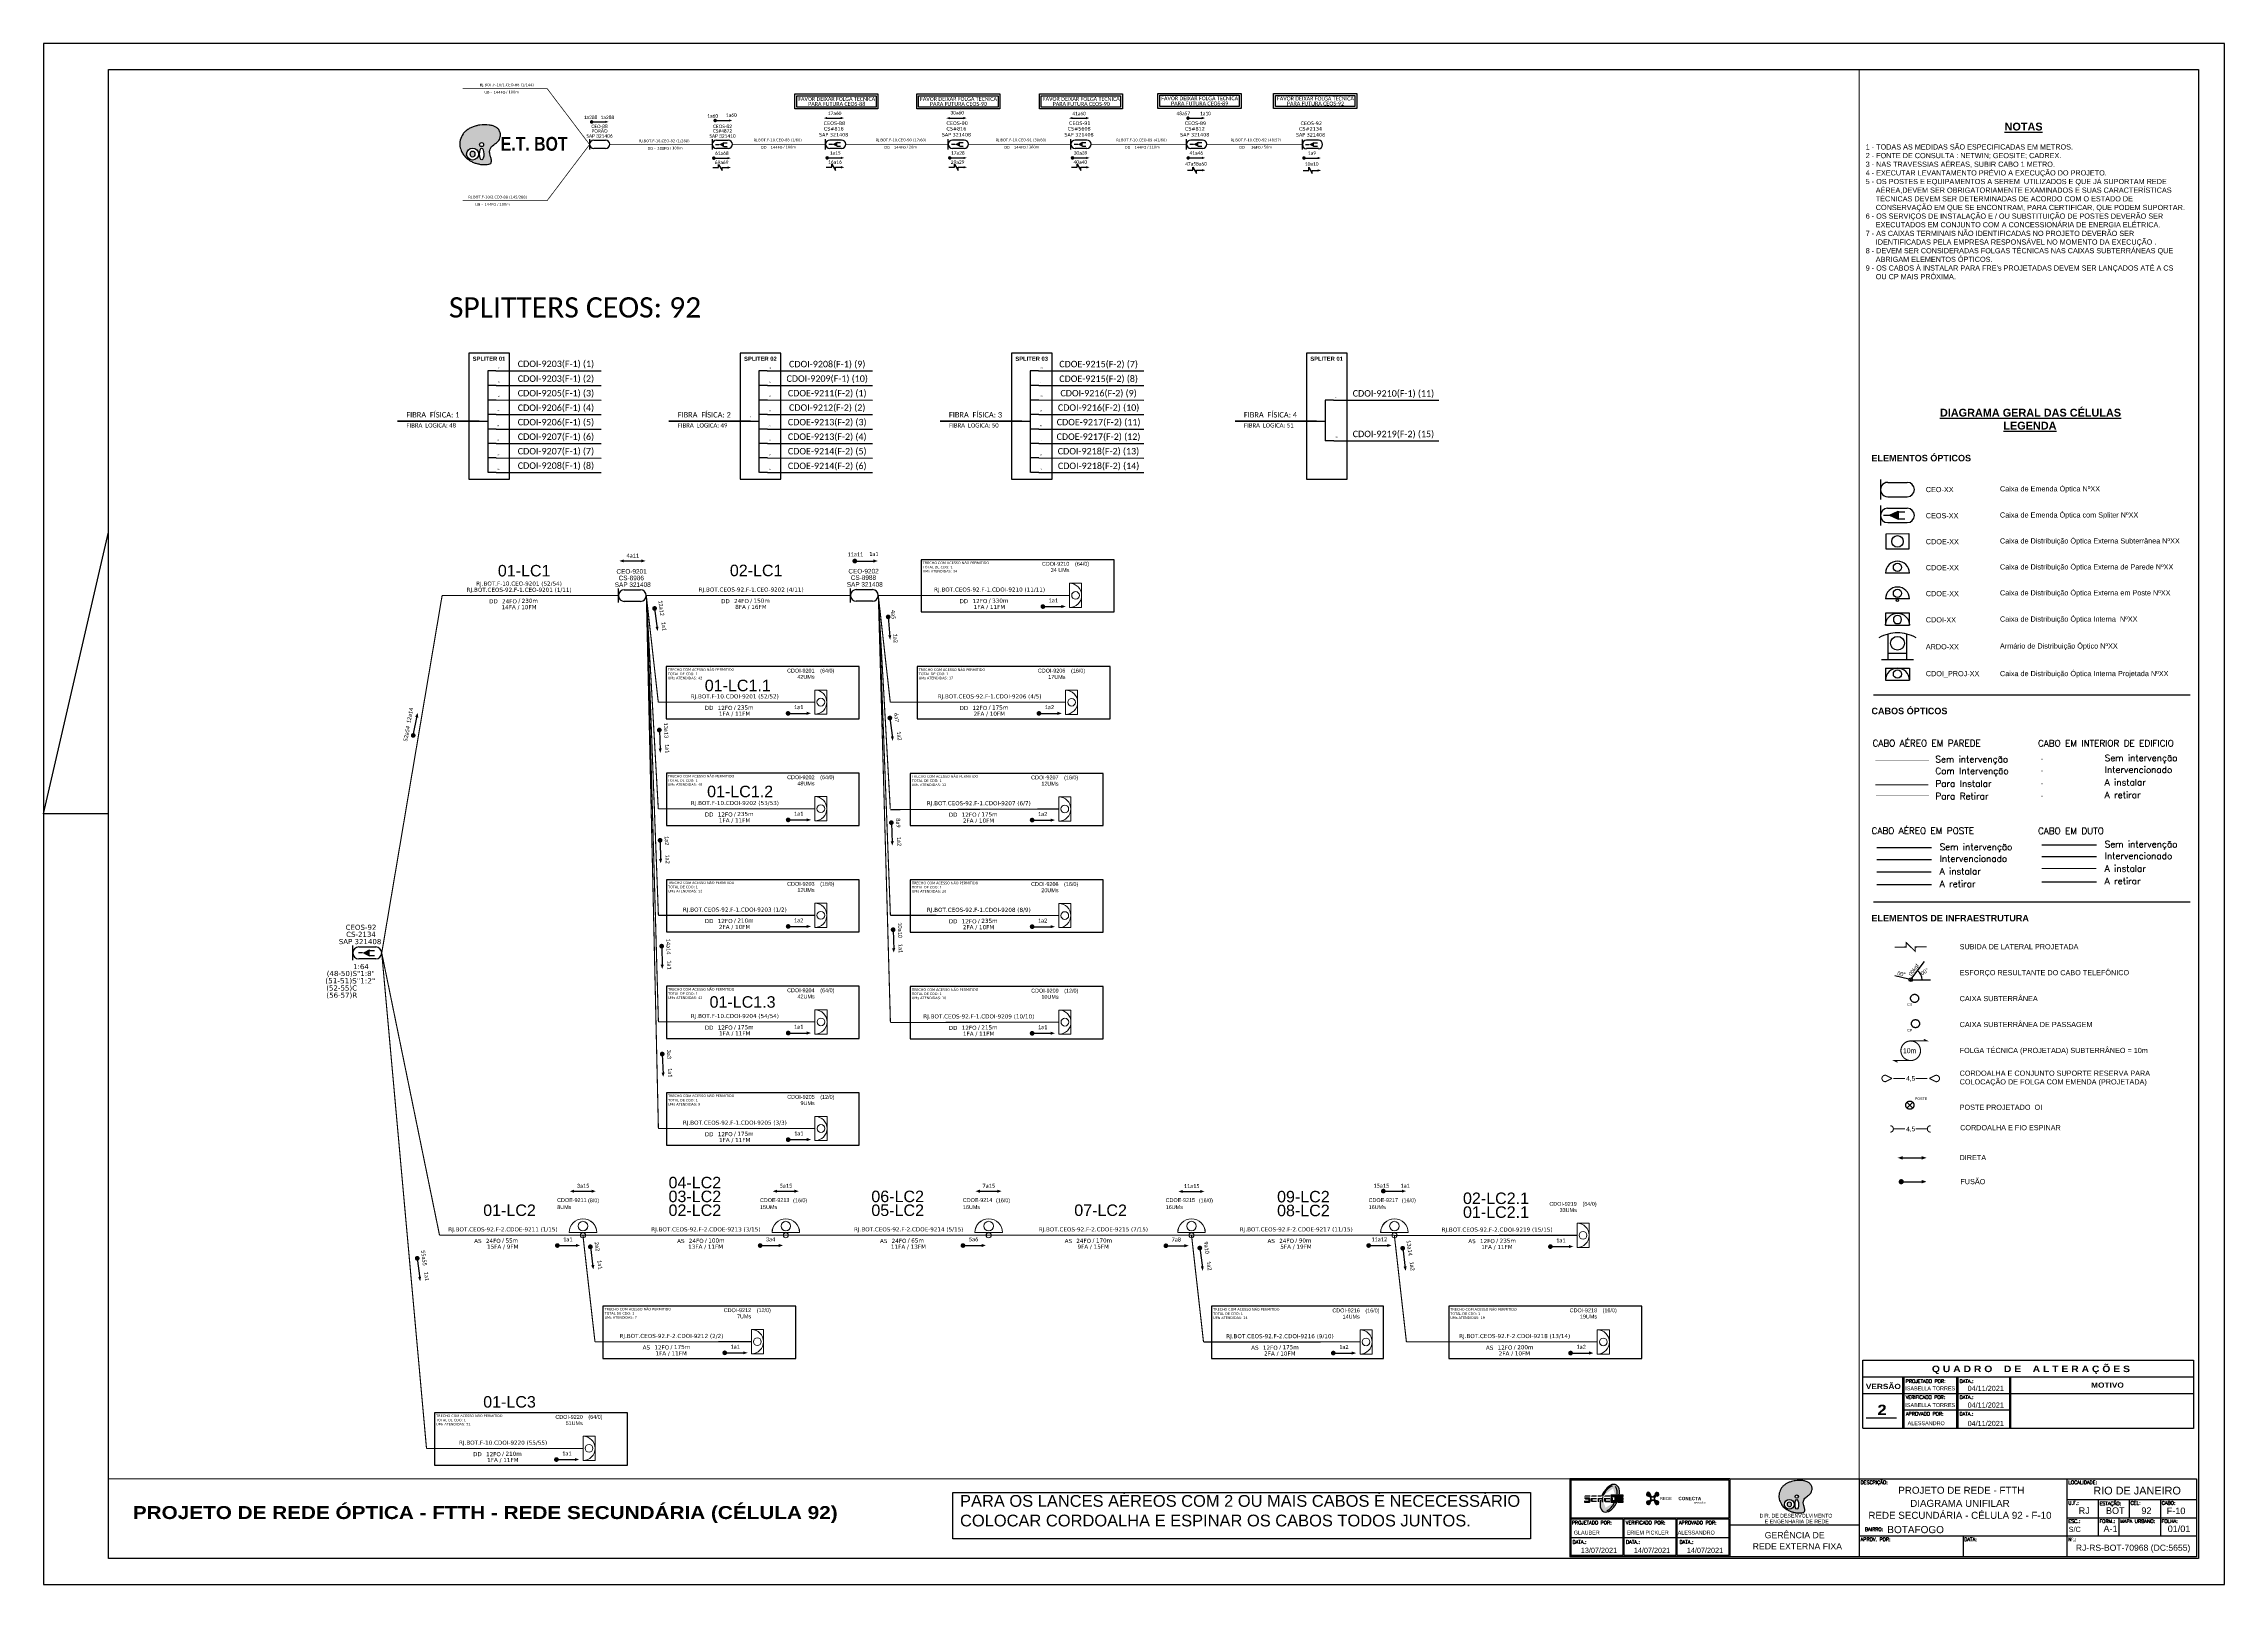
# Paper-space layout 'UN_CEOS-92' of a CAD drawing. Header units: millimetres. Extents: x 1399 to 2240, y -12 to 582.
# The model-space entities are those that its viewports show. They can reach past a viewport. Long polylines and large blocks are cut down to what shows.
import ezdxf
from ezdxf.enums import TextEntityAlignment as Align

# ---------------------------------------------------------------- set-up
doc = ezdxf.new("R2010")
doc.units = ezdxf.units.MM
doc.header["$MEASUREMENT"] = 0
for name, pattern in [('ARILSUPP', [2.98, 1.42, -0.71, 0.14, -0.71]), ('DIVIDE', [1.25, 0.5, -0.25, 0, -0.25, 0, -0.25]), ('DOT', [0.25, 0, -0.25]), ('PHANTOM2', [1.25, 0.625, -0.125, 0.125, -0.125, 0.125, -0.125])]:
    doc.linetypes.add(name, pattern=pattern)
for name, color, linetype, lineweight in [("20.0-LEGENDA DOS CDO'S", 1, 'Continuous', 0), ('20.1-CDO_INTERIOR', 1, 'Continuous', 0), ('20.2-CDO_POSTE', 1, 'Continuous', 5), ('40.1-ETIQUETAS', 1, 'Continuous', 20)]:
    doc.layers.add(name, color=color, linetype=linetype, lineweight=lineweight)
for name, color, linetype in [('20.4-CEOS', 1, 'Continuous'), ('20.5-CABO AÉREO', 1, 'Continuous'), ('20.5-CEO', 1, 'Continuous'), ('30.4-Selo', 7, 'Continuous'), ('CAP a instalar', 1, 'Continuous'), ('CDO_INTERIOR', 1, 'Continuous'), ('CDO_POSTE', 1, 'Continuous'), ('CEO', 1, 'Continuous'), ('CEO1', 1, 'Continuous'), ('CEOS', 1, 'Continuous'), ('E.T.', 7, 'Continuous'), ('LC1', 3, 'Continuous'), ('SETA', 7, 'Continuous'), ('UNIFILAR', 7, 'Continuous')]:
    doc.layers.add(name, color=color, linetype=linetype)
doc.styles.add('ADESK1', font='romans.shx')
doc.styles.add('ARIAL', font='arial.ttf')
doc.styles.add('HMS', font='ariblk.ttf', dxfattribs={"height": 0.17})
doc.styles.add('NORMOGRAFO', font='arial.ttf')
doc.styles.add('ROMANS', font='romans.shx')
doc.styles.add('siredit', font='verdana.ttf')
doc.styles.add('SWISS BIT', font='swisscb.ttf')
doc.linetypes.add('FENCELINE1', pattern='A,0.25,-0.1,[133,ltypeshp.shx,S=0.1,R=0,X=-0.1,Y=0],-0.1,1', length=1.45)

# ---------------------------------------------------------------- blocks, each defined once
blk = doc.blocks.new('OI')
h = blk.add_hatch(color=40)
edge = h.paths.add_edge_path()
edge.add_spline(control_points=[(4.35, -0.67), (3.92, -0.99), (3.26, -1.5), (2.81, -2.59), (2.9, -3.5), (3.06, -4.27), (3.31, -4.85), (3.37, -5.39), (3.4, -5.88), (3.2, -6.4), (2.54, -6.61), (1.65, -6.63), (0.55, -6.67), (-0.56, -6.42), (-1.61, -6.14), (-2.77, -5.61), (-3.92, -4.77), (-4.89, -3.7), (-5.34, -2.65), (-5.6, -1.94), (-5.85, -0.96), (-5.71, 0.47), (-5.1, 2.02), (-4.14, 3.02), (-3.3, 3.61), (-2.37, 4.16), (-1.36, 4.44), (-0.56, 4.7), (0.79, 4.85), (2.24, 4.97), (3.79, 4.57), (4.67, 4.21), (5.44, 3.65), (5.76, 2.99), (6.03, 2.21), (6.01, 1.46), (5.72, 0.64), (5.31, 0.08), (4.88, -0.38), (4.51, -0.55), (4.35, -0.67)], knot_values=[0, 0, 0, 0, 1.60434, 2.417191, 3.427595, 4.282808, 4.776746, 5.304182, 5.888771, 6.258406, 6.858137, 7.79129, 8.986195, 10.124242, 11.187857, 12.242908, 13.953784, 15.414161, 16.515391, 17.349188, 17.675853, 19.552021, 21.515531, 22.568638, 23.63245, 24.621084, 25.782718, 26.745347, 27.142653, 29.870543, 31.004649, 31.921532, 32.709589, 33.801391, 34.042471, 35.192333, 35.971461, 36.628871, 37.254359, 37.836911, 37.836911, 37.836911, 37.836911], degree=3, periodic=0)
h.paths.add_polyline_path([(1.13, -0.87, -1), (-0.04, -0.87, -1)], flags=16)
edge = h.paths.add_edge_path(flags=16)
edge.add_ellipse((0.56, -3.59), major_axis=(-0.02, 1.71), ratio=0.361305, start_angle=0, end_angle=360)
h.paths.add_polyline_path([(-0.36, -3.62, -1), (-3.8, -3.62, -1)], flags=16)
edge = h.paths.add_edge_path(flags=0)
edge.add_ellipse((-2.08, -3.62), major_axis=(0, 0.885), ratio=0.758294, start_angle=0, end_angle=360)
at = {"color": 40}
for centre, radius in [((-2.08, -3.62), 1.72), ((0.54, -0.87), 0.587)]:
    blk.add_circle(centre, radius, dxfattribs=at)
blk.add_ellipse((-2.08, -3.62), major_axis=(0, 0.885), ratio=0.758294, start_param=-3.141592653589791, end_param=3.141592653589791, dxfattribs=at)
blk.add_ellipse((0.56, -3.59), major_axis=(-0.02, 1.71), ratio=0.361305, dxfattribs=at)
at = {"color": 40, "start_tangent": (-0.800898, -0.598801), "end_tangent": (-0.800898, -0.598801)}
blk.add_spline([(4.35, -0.67), (3.2, -1.78), (2.9, -2.54), (2.92, -3.55), (3.12, -4.38), (3.28, -4.85), (3.37, -5.37), (3.35, -5.95), (3.2, -6.29), (2.66, -6.55), (1.73, -6.63), (0.54, -6.62), (-0.58, -6.41), (-1.6, -6.11), (-2.56, -5.67), (-3.95, -4.67), (-4.89, -3.56), (-5.37, -2.56), (-5.64, -1.78), (-5.72, -1.46), (-5.63, 0.42), (-4.84, 2.22), (-4.13, 2.99), (-3.27, 3.62), (-2.4, 4.09), (-1.3, 4.47), (-0.37, 4.72), (0.02, 4.77), (2.75, 4.8), (3.85, 4.53), (4.69, 4.16), (5.31, 3.68), (5.85, 2.73), (5.93, 2.5), (5.94, 1.35), (5.67, 0.62), (5.29, 0.08), (4.84, -0.36), (4.35, -0.67)], degree=3, dxfattribs=at)
blk = doc.blocks.new('PDO_PRD')
at = {"color": 1}
blk.add_line((2.5, 0), (-2.5, 0), dxfattribs=at)
blk.add_circle((0, 1.19), 0.862, dxfattribs=at)
blk.add_arc((0, 0), 2.5, 0, 180, dxfattribs=at)
blk = doc.blocks.new('PDO_PST')
at = {"color": 0}
blk.add_line((2.5, 0), (-2.5, 0), dxfattribs=at)
for centre, radius in [((0, 1.19), 0.862), ((0, -0.25), 0.25)]:
    blk.add_circle(centre, radius, dxfattribs=at)
blk.add_arc((0, 0), 2.5, 0, 180, dxfattribs=at)
blk = doc.blocks.new('PDO_EDF')
at = {"color": 1}
for p, q in [((-2.5, 0), (-2.5, 2.5)), ((-2.5, 2.5), (2.5, 2.5)), ((2.5, 0), (-2.5, 0)), ((2.5, 2.5), (2.5, 0))]:
    blk.add_line(p, q, dxfattribs=at)
blk.add_circle((0, 1.19), 0.862, dxfattribs=at)
blk.add_arc((0, 0), 2.5, 0, 180, dxfattribs=at)
blk = doc.blocks.new('PDO_CVP')
at = {"color": 1}
blk.add_lwpolyline([(0, 1.62), (0, -1.62), (-4.72, -1.63), (-4.73, 1.61)], close=True, dxfattribs=at)
blk.add_circle((-2.36, -0.01), 1.21, dxfattribs=at)
blk = doc.blocks.new('A$C78986DF3')
at = {"layer": 'CEOS'}
blk.add_hatch(color=1, dxfattribs=at).paths.add_polyline_path([(0.0118, 0.23968), (0.00838, 0.23812), (0.0118, 0.23657)])
for p, q in [((0.0023, 0.1689), (0.12444, 0.1689)), ((0.0023, 0.08904), (0.12444, 0.08904))]:
    blk.add_line(p, q)
at = {"linetype": 'DOT', "ltscale": 0.1}
blk.add_line((0.06717, 0.14411), (0.08827, 0.14411), dxfattribs=at)
at = {"color": 5, "linetype": 'DOT', "ltscale": 0.1}
blk.add_line((0.06717, 0.13958), (0.08827, 0.13958), dxfattribs=at)
at = {"color": 1, "linetype": 'DOT', "ltscale": 0.1}
blk.add_line((0.06717, 0.13473), (0.08827, 0.13473), dxfattribs=at)
at = {"color": 3, "linetype": 'DOT', "ltscale": 0.1}
blk.add_line((0.06717, 0.12987), (0.08827, 0.12987), dxfattribs=at)
at = {"linetype": 'FENCELINE1', "ltscale": 0.05}
blk.add_line((0.00351, 0.10999), (0.02462, 0.10999), dxfattribs=at)
at = {"ltscale": 0.001}
blk.add_line((0.06717, 0.11107), (0.08827, 0.11107), dxfattribs=at)
at = {"color": 5, "linetype": 'FENCELINE1', "ltscale": 0.05}
blk.add_line((0.00351, 0.10546), (0.02462, 0.10546), dxfattribs=at)
at = {"color": 5, "ltscale": 0.001}
blk.add_line((0.06717, 0.10654), (0.08827, 0.10654), dxfattribs=at)
at = {"color": 3, "linetype": 'FENCELINE1', "ltscale": 0.05}
blk.add_line((0.00351, 0.09575), (0.02462, 0.09575), dxfattribs=at)
at = {"color": 3, "ltscale": 0.001}
blk.add_line((0.06717, 0.09683), (0.08827, 0.09683), dxfattribs=at)
at = {"color": 1}
for p, q in [((0.01591, 0.05924), (0.01044, 0.06051)), ((0.0161, 0.05958), (0.01712, 0.05857)), ((0.01711, 0.05958), (0.01611, 0.05857)), ((0.01732, 0.05907), (0.02421, 0.05907))]:
    blk.add_line(p, q, dxfattribs=at)
at = {"color": 1, "lineweight": -2}
blk.add_line((0.01704, 0.05964), (0.02188, 0.06604), dxfattribs=at)
at = {"color": 0, "linetype": 'DIVIDE', "ltscale": 0.05, "const_width": 0.00008}
blk.add_lwpolyline([(0.02365, 0.14357), (0.00301, 0.14357)], dxfattribs=at)
at = {"color": 5, "linetype": 'DIVIDE', "ltscale": 0.05, "const_width": 0.00008}
blk.add_lwpolyline([(0.02385, 0.13901), (0.00301, 0.13901)], dxfattribs=at)
at = {"color": 1, "linetype": 'DIVIDE', "ltscale": 0.05, "const_width": 0.0004}
blk.add_lwpolyline([(0.02345, 0.13425), (0.00301, 0.13425)], dxfattribs=at)
at = {"color": 3, "linetype": 'DIVIDE', "ltscale": 0.05, "const_width": 0.00008}
blk.add_lwpolyline([(0.0032, 0.13009), (0.02365, 0.13009)], dxfattribs=at)
at = {"color": 1, "linetype": 'Continuous', "lineweight": 40, "ltscale": 0.001, "const_width": 0.0004}
blk.add_lwpolyline([(0.06706, 0.10196), (0.08817, 0.10196)], dxfattribs=at)
at = {"color": 1, "linetype": 'FENCELINE1', "ltscale": 0.05, "const_width": 0.0005}
blk.add_lwpolyline([(0.00351, 0.10061), (0.02462, 0.10061)], dxfattribs=at)
at = {"color": 5, "linetype": 'DIVIDE', "const_width": 0.0004}
blk.add_lwpolyline([(0.02278, 0.07173), (0.01838, 0.07168), (0.01838, 0.06996), (0.01484, 0.07341), (0.01484, 0.07168), (0.01044, 0.07163)], dxfattribs=at)
at = {"color": 1, "const_width": 0.00042}
blk.add_lwpolyline([(0.01661, 0.03546, 1.000012), (0.01661, 0.0279, 0.999978)], format="xyb", close=True, dxfattribs=at)
at = {"color": 1, "const_width": 0.000394}
for points in [[(0.01661, 0.03546), (0.02291, 0.03546), (0.02165, 0.03609)], [(0.01661, 0.0279), (0.01031, 0.0279), (0.01157, 0.02727)]]:
    blk.add_lwpolyline(points, dxfattribs=at)
at = {"const_width": 0.0004}
for points in [[(0.00939, 0.021), (0.00701, 0.02221, 1.175638), (0.0069, 0.01977), (0.00939, 0.021)], [(0.02383, 0.02102), (0.02631, 0.01976, 1.175638), (0.02622, 0.0222), (0.02383, 0.02102)], [(0.0087, 0.00277, -1), (0.0087, 0.0003)], [(0.02425, 0.00278, 1), (0.02425, 0.00031)]]:
    blk.add_lwpolyline(points, format="xyb", dxfattribs=at)
for points in [[(0.00996, 0.021), (0.01446, 0.021)], [(0.01854, 0.02101), (0.02304, 0.02101)], [(0.00996, 0.00153), (0.01446, 0.00153)], [(0.01854, 0.00155), (0.02304, 0.00155)]]:
    blk.add_lwpolyline(points, dxfattribs=at)
at = {"color": 1, "linetype": 'PHANTOM2'}
for points in [[(0.0174, 0.01181), (0.01518, 0.0096)], [(0.0174, 0.0096), (0.01518, 0.01181)]]:
    blk.add_lwpolyline(points, dxfattribs=at)
at = {"color": 1}
blk.add_circle((0.01661, 0.05907), 0.000714, dxfattribs=at)
at = {"color": 5, "linetype": 'PHANTOM2'}
for centre in [(0.01811, 0.05187), (0.01846, 0.04212)]:
    blk.add_circle(centre, 0.00157, dxfattribs=at)
at = {"color": 1, "linetype": 'PHANTOM2'}
blk.add_circle((0.01629, 0.01071), 0.00157, dxfattribs=at)
at = {"color": 7, "lineweight": -2}
blk.add_arc((0.01661, 0.05908), 0.00441, 359.96377, 52.87661, dxfattribs=at)
at = {"layer": 'CDO_INTERIOR', "color": 8}
for p, q in [((0.0069, 0.1792), (0.0161, 0.1792)), ((0.0069, 0.1792), (0.0069, 0.1746)), ((0.0161, 0.1792), (0.0161, 0.1746)), ((0.0069, 0.1746), (0.0161, 0.1746))]:
    blk.add_line(p, q, dxfattribs=at)
blk.add_circle((0.0115, 0.1769), 0.00159, dxfattribs=at)
blk.add_arc((0.0115, 0.1746), 0.0046, 0.02759, 180.02759, dxfattribs=at)
at = {"layer": 'CEO', "color": 1}
for p, q in [((0.00497, 0.25191), (0.00496, 0.24417)), ((0.00773, 0.2508), (0.01527, 0.25079)), ((0.00773, 0.24527), (0.01527, 0.24527))]:
    blk.add_line(p, q, dxfattribs=at)
at = {"layer": 'CEO', "color": 1, "linetype": 'Continuous'}
for p, q in [((0.00792, 0.18502), (0.00792, 0.19235)), ((0.00792, 0.18257), (0.00792, 0.18502)), ((0.00792, 0.18502), (0.0115, 0.18502)), ((0.0115, 0.18502), (0.01509, 0.18502)), ((0.01509, 0.18502), (0.01509, 0.19235)), ((0.01509, 0.18257), (0.01509, 0.18502)), ((0.00536, 0.18257), (0.00792, 0.18257)), ((0.00792, 0.18257), (0.0115, 0.18257)), ((0.0115, 0.18257), (0.01509, 0.18257)), ((0.01509, 0.18257), (0.01765, 0.18257))]:
    blk.add_line(p, q, dxfattribs=at)
at = {"layer": 'CEO', "color": 1}
blk.add_circle((0.0115, 0.18878), 0.00267, dxfattribs=at)
for centre, start, end in [((0.00773, 0.24804), 89.95782, 269.95782), ((0.01527, 0.24803), 269.95782, 89.95782)]:
    blk.add_arc(centre, 0.00276, start, end, dxfattribs=at)
at = {"layer": 'CEO', "color": 1, "linetype": 'Continuous'}
for start, end in [(104.36291, 119.75415), (90, 104.36251), (75.63749, 90), (60.24585, 75.63709)]:
    blk.add_arc((0.0115, 0.17836), 0.01444, start, end, dxfattribs=at)
at = {"layer": 'CEOS', "color": 1}
for p, q in [((0.00496, 0.24191), (0.00497, 0.23417)), ((0.00617, 0.23811), (0.00838, 0.23812)), ((0.00772, 0.24081), (0.01526, 0.24082)), ((0.00774, 0.23528), (0.01528, 0.23529))]:
    blk.add_line(p, q, dxfattribs=at)
for points in [[(0.00838, 0.23812), (0.0118, 0.23968)], [(0.00838, 0.23812), (0.0118, 0.23657)], [(0.0118, 0.23968), (0.0118, 0.23657)], [(0.0118, 0.23946), (0.01439, 0.23947)], [(0.0118, 0.23679), (0.0144, 0.2368)]]:
    blk.add_lwpolyline(points, dxfattribs=at)
for centre, start, end in [((0.00773, 0.23804), 90.12295, 270.12295), ((0.01527, 0.23806), 270.12295, 90.12295)]:
    blk.add_arc(centre, 0.00276, start, end, dxfattribs=at)
at = {"layer": 'CDO_INTERIOR', "color": 1, "xscale": -0.0018431999999997, "yscale": 0.0018431999999997, "zscale": 0.0018431999999997}
blk.add_blockref('PDO_EDF', (0.0115, 0.19573), dxfattribs=at)
at = {"layer": 'CDO_POSTE', "color": 1, "xscale": 0.0018431999999997, "yscale": 0.0018431999999997, "zscale": 0.0018431999999997}
for name, p in [('PDO_PRD', (0.0115, 0.21585)), ('PDO_PST', (0.0115, 0.20585))]:
    blk.add_blockref(name, p, dxfattribs=at)
at = {"layer": 'CEO1', "color": 1, "xscale": 0.0018431999999997, "yscale": 0.0018431999999997, "zscale": 0.0018431999999997}
blk.add_blockref('PDO_CVP', (0.01586, 0.22806), dxfattribs=at)
at = {"color": 7, "lineweight": -2, "style": 'NORMOGRAFO'}
for s, rotation, p in [('00°', 348.19171, (0.01135, 0.0609, 0.10822)), ('00kgf', 52.99999, (0.01684, 0.06038, 0.10822)), ('00°', 32.49215, (0.02103, 0.06067, 0.10822))]:
    blk.add_text(s, height=0.0015, rotation=rotation, dxfattribs=at).set_placement(p)
at = {"color": 5, "style": 'ARIAL'}
for s, p in [('CS', (0.01526, 0.04902)), ('CP', (0.01526, 0.03902))]:
    blk.add_text(s, height=0.001, dxfattribs=at).set_placement(p)
at = {"color": 1}
blk.add_text('10m', height=0.00189, dxfattribs=at).set_placement((0.01364, 0.03074))
at = {"style": 'ARIAL'}
for p in [(0.01661, 0.021), (0.01661, 0.00154)]:
    blk.add_text('4,5', height=0.0018, dxfattribs=at).set_placement(p, align=Align.MIDDLE_CENTER)
at = {"color": 1, "style": 'ARIAL'}
blk.add_text('POSTE', height=0.001, dxfattribs=at).set_placement((0.01825, 0.01272))
at = {"linetype": 'ByBlock', "style": 'ARIAL'}
for s, insert, char_height, width, attachment_point in [('{\\fArial|b1|i0|c0|p34;\\H1.5x;\\L                       DIAGRAMA GERAL DAS CÉLULAS\\P                                            LEGENDA}', (0.00111, 0.27919), 0.002, 0.1232013, 1), ('{\\fArial|b1|i0|c0|p34;ELEMENTOS ÓPTICOS}', (0.00147, 0.26142), 0.0025, 0.1232013, 1), ('CEO-XX', (0.02244, 0.24803), 0.002, 0.0732268, 4), ('Caixa de Emenda Óptica NºXX', (0.05103, 0.24803), 0.002, 0.0732268, 4), ('CEOS-XX', (0.02244, 0.23795), 0.002, 0.0732268, 4), ('Caixa de Emenda Óptica com Spliter NºXX', (0.05103, 0.23795), 0.002, 0.0732268, 4), ('CDOE-XX', (0.02244, 0.22794), 0.002, 0.086699, 4), ('Caixa de Distribuição Óptica Externa Subterrânea NºXX', (0.05103, 0.22794), 0.002, 0.086699, 4), ('CDOE-XX', (0.02244, 0.21792), 0.002, 0.0806851, 4), ('Caixa de Distribuição Óptica Externa de Parede NºXX', (0.05103, 0.21792), 0.002, 0.0806851, 4), ('CDOE-XX', (0.02244, 0.20792), 0.002, 0.0732268, 4), ('Caixa de Distribuição Óptica Externa em Poste NºXX', (0.05103, 0.20792), 0.002, 0.0732268, 4), ('CDOI-XX', (0.02244, 0.19781), 0.002, 0.0732268, 4), ('Caixa de Distribuição Óptica Interna  NºXX', (0.05103, 0.19781), 0.002, 0.0732268, 4), ('ARDO-XX', (0.02244, 0.18743), 0.002, 0.0732268, 4), ('Armário de Distribuição Óptico NºXX', (0.05103, 0.18743), 0.002, 0.0732268, 4), ('CDOI_PROJ-XX', (0.02244, 0.17679), 0.002, 0.0793824, 4), ('Caixa de Distribuição Óptica Interna Projetada NºXX', (0.05103, 0.17679), 0.002, 0.0793824, 4), ('{\\fArial|b1|i0|c0|p34;CABOS ÓPTICOS}', (0.00147, 0.16392), 0.0025, 0.1232013, 1), ('\\pxql;{\\fArial|b1|i0|c0|p34;ELEMENTOS DE INFRAESTRUTURA}', (0.00147, 0.08406), 0.0025, 0.1232013, 1), ('SUBIDA DE LATERAL PROJETADA', (0.03549, 0.0728), 0.002, 0.0732268, 1), ('ESFORÇO RESULTANTE DO CABO TELEFÔNICO ', (0.03549, 0.0628), 0.002, 0.0732268, 1), ('CAIXA SUBTERRÂNEA', (0.03549, 0.0528), 0.002, 0.0732268, 1), ('CAIXA SUBTERRÂNEA DE PASSAGEM', (0.03549, 0.0428), 0.002, 0.0732268, 1), ('FOLGA TÉCNICA (PROJETADA) SUBTERRÂNEO = 10m', (0.03549, 0.0328), 0.002, 0.0919522, 1), ('CORDOALHA E CONJUNTO SUPORTE RESERVA PARA\\PCOLOCAÇÃO DE FOLGA COM EMENDA (PROJETADA)', (0.03549, 0.02403), 0.002, 0.0919522, 1), ('POSTE PROJETADO  OI', (0.03549, 0.0109), 0.002, 0.0732268, 1), ('CORDOALHA E FIO ESPINAR', (0.03567, 0.00303), 0.002, 0.0919522, 1)]:
    blk.add_mtext(s, dxfattribs=dict(at, insert=insert, char_height=char_height, width=width, attachment_point=attachment_point))
at = {"char_height": 0.002489, "attachment_point": 1, "style": 'ADESK1'}
for s, insert, width in [('CABO AÉREO EM PAREDE', (0.0019, 0.15149), 0.0551807), ('CABO EM INTERIOR DE EDIFICIO', (0.06569, 0.15146), 0.0653294), ('Sem intervenção', (0.02613, 0.14532), 0.0551807), ('Sem intervenção', (0.09142, 0.1458), 0.0551807), ('Com Intervenção', (0.02613, 0.14079), 0.0551807), ('Para Instalar', (0.02613, 0.13593), 0.0551807), ('A instalar', (0.09142, 0.13642), 0.0551807), ('Intervencionado', (0.09142, 0.14127), 0.0551807), ('Para Retirar', (0.02613, 0.13108), 0.0551807), ('A retirar', (0.09142, 0.13156), 0.0551807), ('CABO AÉREO EM POSTE', (0.00153, 0.11774), 0.0551807), ('Sem intervenção', (0.02777, 0.11152), 0.0551807), ('CABO EM DUTO', (0.06569, 0.11768), 0.0551807), ('Sem intervenção', (0.09142, 0.11258), 0.0551807), ('A instalar', (0.02777, 0.10213), 0.0551807), ('Intervencionado', (0.02777, 0.10699), 0.0551807), ('A instalar', (0.09142, 0.1032), 0.0551807), ('Intervencionado', (0.09142, 0.10805), 0.0551807), ('A retirar', (0.02777, 0.09728), 0.0551807), ('A retirar', (0.09142, 0.09834), 0.0551807)]:
    blk.add_mtext(s, dxfattribs=dict(at, insert=insert, width=width))
blk = doc.blocks.new('LOGOTIPO REDE CONECTA')
h = blk.add_hatch(color=40)
h.dxf.hatch_style = 1
h.paths.add_polyline_path([(2086.7, 1517.1), (2086.3, 1517.1, 0.924122), (2086.5, 1514, -0.371445), (2088.6, 1512.1, -0.414214), (2090, 1513.5, -0.416703), (2088, 1515.6, 0.373404)])
h.paths.add_polyline_path([(2095, 1515.4), (2095, 1515.7, 0.929009), (2092, 1515.6, -0.416703), (2090, 1513.5, -0.414214), (2091.4, 1512, -0.371445), (2093.5, 1514, 0.373557)])
h.paths.add_polyline_path([(2093.5, 1510.1, -0.416703), (2091.4, 1512.1, -0.414214), (2090, 1510.7, -0.371445), (2092, 1508.5, 0.924122), (2095, 1508.4), (2095, 1508.8, 0.373404)])
h.paths.add_polyline_path([(2090, 1510.7, -0.414214), (2088.6, 1512, -0.416703), (2086.5, 1510.1, 0.913444), (2086.3, 1507.1), (2086.7, 1507.1, 0.364971), (2088, 1508.5, -0.371445)])
at = {"color": 40}
for points in [[(2086.5, 1514, -0.370562), (2088.6, 1512.1)], [(2088, 1515.6, 0.416703), (2090, 1513.5)], [(2092, 1515.6, -0.416703), (2090, 1513.5)], [(2093.5, 1514, 0.370562), (2091.4, 1512)], [(2086.5, 1510.1, 0.416703), (2088.6, 1512)], [(2088, 1508.5, -0.370562), (2090, 1510.7)], [(2092, 1508.5, 0.370562), (2090, 1510.7)], [(2093.5, 1510.1, -0.416703), (2091.4, 1512.1)]]:
    blk.add_lwpolyline(points, format="xyb", dxfattribs=at)
blk.add_circle((2090, 1512.1), 1.4, dxfattribs=at)
for centre, start, end in [((2086.5, 1515.6), 1.6038, 267.7221), ((2093.5, 1515.5), 271.6274, 177.7457), ((2086.5, 1508.6), 92.3533, 358.4716), ((2093.5, 1508.6), 182.2779, 88.3962)]:
    blk.add_arc(centre, 1.51, start, end, dxfattribs=at)
at = {"width": 46.358, "attachment_point": 1}
for s, insert, char_height in [('{\\fBankGothic Md BT|b0|i0|c0|p34;REDE }', (2095.9, 1513.3), 2.5), ('{\\fBankGothic Md BT|b1|i0|c0|p34; CONECTA}', (2109.7, 1513.4), 2.7)]:
    blk.add_mtext(s, dxfattribs=dict(at, insert=insert, char_height=char_height))
at = {"color": 40, "insert": (2123.2, 1509.6), "char_height": 1.5, "width": 46.358, "attachment_point": 1}
blk.add_mtext('{\\fBankGothic Md BT|b0|i0|c0|p34;operações }', dxfattribs=at)
blk = doc.blocks.new('CEOS_RP_CT_DRT')
at = {"layer": '20.4-CEOS', "color": 0}
for p, q in [((-4.54, 1.19), (-1.19, 1.19)), ((-1.19, -1.19), (-4.54, -1.19))]:
    blk.add_line(p, q, dxfattribs=at)
for points in [[(-5.73, -1.43), (-5.73, 1.44)], [(-3.79, 0), (-4.59, 0)], [(-2.47, 0.48), (-1.45, 0.48)], [(-2.47, -0.52), (-1.45, -0.52)]]:
    blk.add_lwpolyline(points, dxfattribs=at)
blk.add_lwpolyline([(-3.79, 0, 0, 1.47, 0), (-2.41, 0, 1.47, 1.47, 0)], format="xyseb", dxfattribs=at)
for centre, start, end in [((-4.54, 0), 90, 270), ((-1.19, 0), 270, 90)]:
    blk.add_arc(centre, 1.19, start, end, dxfattribs=at)
at = {"layer": '20.4-CEOS', "color": 7, "style": 'siredit'}
for tag, p in [('Nº_DA_CEOS', (-2.86, 5.6)), ('LOCAL', (-2.86, 4.24)), ('SAP', (-2.86, 2.78)), ('RACIO_SPLITAGEM', (-2.86, -1.88)), ('FIBRAS_SPLITTER', (-2.86, -3.58)), ('RESERVA_FINAIS', (-2.86, -6.39)), ('FIBRAS_TOP_C', (-2.86, -5.08))]:
    blk.add_attdef(tag, text='', height=1.01, dxfattribs=at).set_placement(p, align=Align.TOP_CENTER)
blk = doc.blocks.new('ETIQUETA_RS5F')
at = {"layer": '40.1-ETIQUETAS', "color": 0, "style": 'siredit'}
blk.add_text('/', height=1.5, dxfattribs=at).set_placement((1.55, -1.95), align=Align.MIDDLE_RIGHT)
for tag, p in [('ETIQUETA_R_SECUNDARIA', (1.18, 2.1)), ('ETIQUETA_R_PRIMARIA', (1.18, 4.1)), ('F_ATIVAS/F_MORTAS', (1.11, -4.24))]:
    blk.add_attdef(tag, text='', height=1.5, dxfattribs=at).set_placement(p, align=Align.MIDDLE_CENTER)
for tag, p in [('TIPO_CABO', (-6.62, -2.12)), ('CAP_CABO', (0.37, -2.09))]:
    blk.add_attdef(tag, text='', height=1.5, dxfattribs=at).set_placement(p, align=Align.MIDDLE_RIGHT)
for tag, p in [('FUSÃO_1', (0.82, -8.39)), ('FUSÃO_2', (0.82, -10.6)), ('FUSÃO_3', (0.82, -12.93)), ('FUSÃO_4', (0.82, -15.14)), ('FUSÃO_5', (0.82, -17.16))]:
    blk.add_attdef(tag, text='', height=1.5, dxfattribs=at).set_placement(p, align=Align.CENTER)
blk.add_attdef('METROS', text='', height=1.5, dxfattribs=at).set_placement((2.11, -1.95), align=Align.MIDDLE_LEFT)
blk = doc.blocks.new('CDOI_INT')
at = {"layer": '20.1-CDO_INTERIOR', "color": 0, "lineweight": 18}
blk.add_lwpolyline([(4.25, -4.25), (4.25, 4.25), (0, 4.25), (0, -4.25)], close=True, dxfattribs=at)
blk.add_circle((2.12, 0), 1.36, dxfattribs=at)
blk.add_arc((0, 0), 4.25, 270, 90, dxfattribs=at)
at = {"layer": "20.0-LEGENDA DOS CDO'S", "color": 0, "style": 'ARIAL'}
for tag, p in [('CDO_N', (-0.08, 10.38)), ('SURVEY', (-0.08, 8.2)), ('SPLITER_1', (21.18, 10.38)), ('SPLITER_2', (21.19, 8.68)), ('SAP', (-0.08, 6.23)), ('1:XX', (5.94, -2.22)), ('UMS', (5.94, -4.24))]:
    blk.add_attdef(tag, p, '', height=1.36, dxfattribs=at)
blk.add_attdef('FIBRAS_UTILIZADAS', text='', height=1.36, dxfattribs=at).set_placement((15.34, 10.38), align=Align.CENTER)
blk = doc.blocks.new('*U42')
at = {"color": 0}
blk.add_line((2.14, -0.58), (-2.1, -0.68), dxfattribs=at)
for centre, radius in [((0, 0.38), 0.733), ((0.03, -1.03), 0.393)]:
    blk.add_circle(centre, radius, dxfattribs=at)
blk.add_arc((0.02, -0.63), 2.12, 1.3782, 181.3782, dxfattribs=at)
blk = doc.blocks.new('CDOE-TEXTO PADRÃO')
at = {"layer": "20.0-LEGENDA DOS CDO'S", "color": 0, "style": 'ARIAL'}
for tag, p in [('CDO_N', (0.49, 7.39)), ('SAP', (0.51, 1.67)), ('CORDOALHA', (0.5, 4.33)), ('SPLITER_1', (0.59, -0.91)), ('(XX-XX_F)S', (0.54, -8.29)), ('SPLITER_2', (0.6, -3.55)), ('(XX-XX_L)S', (0.55, -10.83)), ('UMS', (0.55, -13.15))]:
    blk.add_attdef(tag, p, '', height=1.7, rotation=0.11799, dxfattribs=at)
blk.add_attdef('FIBRAS_UTILIZADAS', text='', height=1.7, rotation=0.11799, dxfattribs=at).set_placement((19.77, 7.43), align=Align.CENTER)
blk = doc.blocks.new('SAN')
at = {"layer": 'SETA'}
blk.add_lwpolyline([(-2.58, 0), (6.02, 0)], dxfattribs=at)
for points in [[(-2.1, -0.66), (-3.93, 0), (-2.1, 0.67)], [(5.33, 0.68), (7.16, 0.01), (5.33, -0.65)]]:
    blk.add_solid(points, dxfattribs=at)
blk = doc.blocks.new('*U43')
at = {"layer": '20.4-CEOS', "color": 7, "style": 'siredit'}
blk.add_attdef('FIBRAS_SPLITTER', (0, 0), '', height=1.01, dxfattribs=at)
for tag, p, flags in [('QTDE', (0, -4.11), 1), ('ID_ATIVIDADE', (0, -1.48), 3), ('FATOR', (0, -2.79), 1), ('FID', (0, -5.42), 1)]:
    blk.add_attdef(tag, p, '', height=1.01, dxfattribs=dict(at, flags=flags))
blk = doc.blocks.new('CEO')
at = {"layer": '20.4-CEOS'}
for p, q in [((-6.19, -0.53), (-6.19, 5.68)), ((-3.61, 5.15), (3.61, 5.15)), ((3.61, 0), (-3.61, 0))]:
    blk.add_line(p, q, dxfattribs=at)
for centre, start, end in [((-3.61, 2.58), 90, 270), ((3.61, 2.58), 270, 90)]:
    blk.add_arc(centre, 2.58, start, end, dxfattribs=at)

msp = doc.modelspace()

# ---------------------------------------------------------------- linework, layer by layer
at = {"color": 7, "linetype": 'Continuous'}
for p, q in [((12818, -2612.2, 2), (12818, -2699.1, 2)), ((12825, -2612.2, 2), (12818, -2612.2, 2)), ((13049.4, -2612.2, 2), (13049.4, -2699.1, 2)), ((13056.4, -2612.2, 2), (13049.4, -2612.2, 2)), ((13280.8, -2612.2, 2), (13280.8, -2699.1, 2)), ((13287.9, -2612.2, 2), (13280.8, -2612.2, 2)), ((12825.3, -2624.8, 2), (12818.3, -2624.8, 2)), ((12825.3, -2637.2, 2), (12818.3, -2637.2, 2)), ((13056.8, -2624.8, 2), (13049.7, -2624.8, 2)), ((13056.8, -2637.2, 2), (13049.7, -2637.2, 2)), ((13288.2, -2624.8, 2), (13281.2, -2624.8, 2)), ((13288.2, -2637.2, 2), (13281.2, -2637.2, 2)), ((13532.4, -2637.3, 2), (13532.4, -2671.9, 2)), ((13539.4, -2637.3, 2), (13532.4, -2637.3, 2)), ((12810.7, -2655.1, 2), (12817.9, -2655.1, 2)), ((12825.3, -2649.6, 2), (12818.3, -2649.6, 2)), ((13042.1, -2655.1, 2), (13049.4, -2655.1, 2)), ((13056.8, -2649.6, 2), (13049.7, -2649.6, 2)), ((13273.5, -2655.1, 2), (13280.8, -2655.1, 2)), ((13288.2, -2649.6, 2), (13281.2, -2649.6, 2)), ((13525.1, -2655.1, 2), (13532.4, -2655.1, 2)), ((12825.3, -2661.9, 2), (12818.3, -2661.9, 2)), ((12825.3, -2674.3, 2), (12818.3, -2674.3, 2)), ((13056.8, -2661.9, 2), (13049.7, -2661.9, 2)), ((13056.8, -2674.3, 2), (13049.7, -2674.3, 2)), ((13288.2, -2661.9, 2), (13281.2, -2661.9, 2)), ((13288.2, -2674.3, 2), (13281.2, -2674.3, 2)), ((13539.8, -2671.9, 2), (13532.4, -2671.9, 2)), ((12825.3, -2686.6, 2), (12818.3, -2686.6, 2)), ((13056.8, -2686.6, 2), (13049.7, -2686.6, 2)), ((13288.2, -2686.6, 2), (13281.2, -2686.6, 2)), ((12825.3, -2699, 2), (12818.3, -2699, 2)), ((13056.8, -2699, 2), (13049.7, -2699, 2)), ((13288.2, -2699, 2), (13281.2, -2699, 2))]:
    msp.add_line(p, q, dxfattribs=at)
at = {"color": 10, "linetype": 'Continuous'}
for p, q in [((12825, -2612.2, 2), (12914.9, -2612.2, 2)), ((13056.4, -2612.2, 2), (13146.3, -2612.2, 2)), ((13287.9, -2612.2, 2), (13377.7, -2612.2, 2)), ((12825.3, -2624.8, 2), (12914.9, -2624.8, 2)), ((12825.3, -2637.1, 2), (12914.9, -2637.2, 2)), ((13056.8, -2624.8, 2), (13146.3, -2624.8, 2)), ((13056.8, -2637.1, 2), (13146.3, -2637.2, 2)), ((13288.2, -2624.8, 2), (13377.7, -2624.8, 2)), ((13288.2, -2637.1, 2), (13377.7, -2637.2, 2)), ((13539.4, -2637.3, 2), (13629.3, -2637.3, 2)), ((12825.3, -2649.6, 2), (12914.9, -2649.6, 2)), ((13056.8, -2649.6, 2), (13146.3, -2649.6, 2)), ((13288.2, -2649.6, 2), (13377.7, -2649.6, 2)), ((12825.3, -2661.9, 2), (12914.9, -2661.9, 2)), ((12825.3, -2674.2, 2), (12914.9, -2674.3, 2)), ((13056.8, -2661.9, 2), (13146.3, -2661.9, 2)), ((13056.8, -2674.2, 2), (13146.3, -2674.3, 2)), ((13288.2, -2661.9, 2), (13377.7, -2661.9, 2)), ((13288.2, -2674.2, 2), (13377.7, -2674.3, 2)), ((13539.8, -2671.9, 2), (13629.3, -2671.9, 2)), ((12825.3, -2686.6, 2), (12914.9, -2686.7, 2)), ((13056.8, -2686.6, 2), (13146.3, -2686.7, 2)), ((13288.2, -2686.6, 2), (13377.7, -2686.7, 2)), ((12825.3, -2699, 2), (12914.9, -2699, 2)), ((13056.8, -2699, 2), (13146.3, -2699, 2)), ((13288.2, -2699, 2), (13377.7, -2699, 2))]:
    msp.add_line(p, q, dxfattribs=at)
at = {"color": 1, "linetype": 'Continuous', "lineweight": 60}
for p, q in [((12810.7, -2655.1, 2), (12741.1, -2655.3, 2)), ((13042.1, -2655.1, 2), (12972.5, -2655.3, 2)), ((13273.5, -2655.1, 2), (13204, -2655.3, 2)), ((13525.1, -2655.1, 2), (13455.6, -2655.3, 2))]:
    msp.add_line(p, q, dxfattribs=at)
at = {"color": 0, "ltscale": 9e-07}
for points in [[(13080.1, -2376.2), (13150.9, -2376.2), (13150.9, -2388.9), (13080.1, -2388.9)], [(13081.6, -2377.7), (13149.3, -2377.7), (13149.3, -2387.4), (13081.6, -2387.4)], [(13184, -2376.2), (13254.8, -2376.2), (13254.8, -2388.9), (13184, -2388.9)], [(13185.6, -2377.7), (13253.3, -2377.7), (13253.3, -2387.4), (13185.6, -2387.4)], [(13288.6, -2376.2), (13359.5, -2376.2), (13359.5, -2388.9), (13288.6, -2388.9)], [(13290.2, -2377.7), (13357.9, -2377.7), (13357.9, -2387.4), (13290.2, -2387.4)], [(13389.7, -2375.7), (13460.6, -2375.7), (13460.6, -2388.5), (13389.7, -2388.5)], [(13391.3, -2377.3), (13459, -2377.3), (13459, -2386.9), (13391.3, -2386.9)]]:
    msp.add_lwpolyline(points, close=True, dxfattribs=at)
at = {"color": 3, "ltscale": 9e-07}
for points in [[(13488.4, -2375.9), (13559.3, -2375.9), (13559.3, -2388.6), (13488.4, -2388.6)], [(13490, -2377.4), (13557.7, -2377.4), (13557.7, -2387), (13490, -2387)]]:
    msp.add_lwpolyline(points, close=True, dxfattribs=at)
at = {"color": 0, "const_width": 1.49}
for points in [[(12905.9, -2400, 1), (12907.4, -2400, 1)], [(13011.3, -2398.8, 1), (13012.8, -2398.8, 1)], [(13414.6, -2396.8, 1), (13416.1, -2396.8, 1)], [(13010.1, -2430.9, 1), (13011.6, -2430.9, 1)], [(13106.8, -2430.7, 1), (13108.3, -2430.7, 1)], [(13211.4, -2430.7, 1), (13212.9, -2430.7, 1)], [(13316.1, -2430.7, 1), (13317.6, -2430.7, 1)], [(13414.8, -2430.7, 1), (13416.3, -2430.7, 1)], [(13513.5, -2430.8, 1), (13515, -2430.8, 1)]]:
    msp.add_lwpolyline(points, format="xyb", close=True, dxfattribs=at)
at = {"color": 0}
for points in [[(13014.9, -2438.9), (13014.9, -2436.2), (13018, -2441.5), (13018, -2438.9)], [(13111.5, -2438.7), (13111.5, -2436), (13114.7, -2441.3), (13114.7, -2438.7)], [(13216.2, -2438.7), (13216.2, -2436), (13219.3, -2441.3), (13219.3, -2438.7)], [(13320.8, -2438.7), (13320.8, -2436), (13323.9, -2441.3), (13323.9, -2438.7)], [(13419.5, -2441.2), (13419.5, -2438.6), (13422.7, -2443.9), (13422.7, -2441.2)], [(13518.3, -2441.4), (13518.3, -2438.7), (13521.4, -2444), (13521.4, -2441.4)]]:
    msp.add_lwpolyline(points, dxfattribs=at)
at = {"color": 7, "elevation": 2}
for points in [[(12802, -2704.6), (12836.6, -2704.6), (12836.6, -2597.3), (12802, -2597.3)], [(13033.4, -2704.6), (13068, -2704.6), (13068, -2597.3), (13033.4, -2597.3)], [(13264.9, -2704.6), (13299.4, -2704.6), (13299.4, -2597.3), (13264.9, -2597.3)], [(13516.5, -2704.6), (13551.1, -2704.6), (13551.1, -2597.3), (13516.5, -2597.3)]]:
    msp.add_lwpolyline(points, close=True, dxfattribs=at)
at = {"const_width": 2}
for points in [[(13131.1, -2775.5, 1), (13131.2, -2773.5, 1)], [(13130.1, -2774.5, 1), (13132.1, -2774.5, 1)], [(12959.3, -2815, 1), (12961.3, -2814.8, 1)], [(12960.2, -2813.9, 1), (12960.5, -2815.9, 1)], [(13159.5, -2821.1, 1), (13159.7, -2823.1, 1)], [(13290.6, -2813.3, 1), (13292.6, -2813.3, 1)], [(12963.4, -2918.5, 1), (12965.4, -2918.6, 1)], [(12964.3, -2917.6, 1), (12964.4, -2919.6, 1)], [(13073.2, -2904.4, 1), (13075.2, -2904.4, 1)], [(13160, -2908.4, 1), (13162, -2908.3, 1)], [(13160.9, -2907.3, 1), (13161.2, -2909.3, 1)], [(13287.2, -2904.4, 1), (13289.2, -2904.4, 1)], [(12754.3, -2924.2, 1), (12754.6, -2922.2, 1)], [(12755.4, -2923.5, 1), (12753.5, -2923, 1)], [(13073.3, -2995.2, 1), (13075.3, -2995.2, 1)], [(13281.4, -2995.4, 1), (13283.4, -2995.4, 1)], [(12964, -3012.6, 1), (12966, -3012.7, 1)], [(12965, -3011.6, 1), (12965.1, -3013.6, 1)], [(13161.3, -2997.6, 1), (13163.3, -2997.6, 1)], [(13162.3, -2996.6, 1), (13162.3, -2998.6, 1)], [(13073.3, -3086.1, 1), (13075.3, -3086.1, 1)], [(13162.8, -3088.8, 1), (13164.8, -3088.9, 1)], [(13163.8, -3087.9, 1), (13163.9, -3089.9, 1)], [(13281.4, -3086.3, 1), (13283.4, -3086.3, 1)], [(12965.4, -3102.9, 1), (12967.4, -3102.9, 1)], [(12966.4, -3101.9, 1), (12966.4, -3103.9, 1)], [(13073.3, -3177, 1), (13075.3, -3177, 1)], [(13281.4, -3177.2, 1), (13283.4, -3177.2, 1)], [(12965.9, -3194.9, 1), (12967.9, -3194.9, 1)], [(12966.8, -3193.9, 1), (12966.9, -3195.9, 1)], [(13073.3, -3267.9, 1), (13075.3, -3267.9, 1)], [(13581, -3311.8, 1), (13583, -3311.8, 1)], [(12876.4, -3358.2, 1), (12878.4, -3358.2, 1)], [(12904.6, -3359.3, 1), (12906.6, -3359.2, 1)], [(12905.5, -3358.3, 1), (12905.7, -3360.3, 1)], [(13049.4, -3358.2, 1), (13051.4, -3358.2, 1)], [(13222.4, -3358.2, 1), (13224.4, -3358.2, 1)], [(13395.5, -3358.4, 1), (13397.5, -3358.4, 1)], [(13424.4, -3360.4, 1), (13426.4, -3360.2, 1)], [(13425.3, -3359.3, 1), (13425.6, -3361.3, 1)], [(13568.5, -3358.2, 1), (13570.5, -3358.2, 1)], [(13597.5, -3360.6, 1), (13599.5, -3360.4, 1)], [(13598.4, -3359.5, 1), (13598.6, -3361.5, 1)], [(13723.5, -3359.1, 1), (13725.5, -3359.1, 1)], [(12757.7, -3368.1, 1), (12758, -3370.1, 1)], [(13019.2, -3449.7, 1), (13021.2, -3449.7, 1)], [(13538.3, -3449.9, 1), (13540.3, -3449.9, 1)], [(13740.7, -3449.9, 1), (13742.7, -3449.9, 1)], [(12875.6, -3540.7, 1), (12877.6, -3540.7, 1)]]:
    msp.add_lwpolyline(points, format="xyb", close=True, dxfattribs=at)
at = {"color": 3}
for points in [[(13187.7, -2773.4), (13187.7, -2817.9), (13352.3, -2817.9), (13352.3, -2773.4), (13187.7, -2773.4)], [(12970.3, -2864.5), (12970.3, -2909), (13134.9, -2909), (13134.9, -2864.5), (12970.3, -2864.5)], [(13184.3, -2864.5), (13184.3, -2909.1), (13348.9, -2909.1), (13348.9, -2864.5), (13184.3, -2864.5)], [(12970.4, -2955.3), (12970.4, -2999.9), (13135, -2999.9), (13135, -2955.3), (12970.4, -2955.3)], [(13178.5, -2955.6), (13178.5, -3000.1), (13343.1, -3000.1), (13343.1, -2955.6), (13178.5, -2955.6)], [(12970.4, -3046.2), (12970.4, -3090.8), (13135, -3090.8), (13135, -3046.2), (12970.4, -3046.2)], [(13178.5, -3046.4), (13178.5, -3091), (13343.1, -3091), (13343.1, -3046.4), (13178.5, -3046.4)], [(12970.4, -3137.1), (12970.4, -3181.7), (13135, -3181.7), (13135, -3137.1), (12970.4, -3137.1)], [(13178.5, -3137.3), (13178.5, -3181.9), (13343.1, -3181.9), (13343.1, -3137.3), (13178.5, -3137.3)], [(12970.4, -3228), (12970.4, -3272.5), (13135, -3272.5), (13135, -3228), (12970.4, -3228)], [(12916.3, -3409.8), (12916.3, -3454.4), (13080.9, -3454.4), (13080.9, -3409.8), (12916.3, -3409.8)], [(13435.4, -3410), (13435.4, -3454.6), (13582.1, -3454.6), (13582.1, -3410), (13435.4, -3410)], [(13637.8, -3410), (13637.8, -3454.6), (13802.4, -3454.6), (13802.4, -3410), (13637.8, -3410)], [(12772.6, -3500.8), (12772.6, -3545.4), (12937.3, -3545.4), (12937.3, -3500.8), (12772.6, -3500.8)]]:
    msp.add_lwpolyline(points, dxfattribs=at)
at = {"layer": '20.4-CEOS', "color": 0}
for p, q in [((13119.8, -2415.5), (13109.8, -2415.5)), ((13224.5, -2415.5), (13214.4, -2415.5)), ((13329.1, -2415.5), (13319, -2415.5)), ((13119.8, -2422.7), (13109.8, -2422.7))]:
    msp.add_line(p, q, dxfattribs=at)
at = {"layer": '20.4-CEOS', "color": 5}
for p, q in [((13427.8, -2415.5), (13417.8, -2415.5)), ((13427.8, -2422.7), (13417.8, -2422.7))]:
    msp.add_line(p, q, dxfattribs=at)
at = {"layer": '20.4-CEOS', "color": 8}
for p, q in [((13526.6, -2415.7), (13516.5, -2415.7)), ((13526.6, -2422.8), (13516.5, -2422.8))]:
    msp.add_line(p, q, dxfattribs=at)
at = {"layer": '20.4-CEOS', "color": 252}
for p, q in [((13224.5, -2422.7), (13214.4, -2422.7)), ((13329.1, -2422.7), (13319, -2422.7))]:
    msp.add_line(p, q, dxfattribs=at)
at = {"layer": '20.4-CEOS', "color": 0}
for points in [[(13015.4, -2419.3, 0, 4.43, 0), (13019.5, -2419.3, 4.43, 4.43, 0)], [(13015.4, -2419.3, 0, 4.43, 0), (13019.5, -2419.3, 4.43, 4.43, 0)], [(13112, -2419.1, 0, 4.43, 0), (13116.2, -2419.1, 4.43, 4.43, 0)], [(13112, -2419.1, 0, 4.43, 0), (13116.2, -2419.1, 4.43, 4.43, 0)], [(13216.7, -2419.1, 0, 4.43, 0), (13220.8, -2419.1, 4.43, 4.43, 0)], [(13216.7, -2419.1, 0, 4.43, 0), (13220.8, -2419.1, 4.43, 4.43, 0)], [(13321.3, -2419.1, 0, 4.43, 0), (13325.4, -2419.1, 4.43, 4.43, 0)], [(13321.3, -2419.1, 0, 4.43, 0), (13325.4, -2419.1, 4.43, 4.43, 0)]]:
    msp.add_lwpolyline(points, format="xyseb", dxfattribs=at)
for points in [[(13019.3, -2417.9), (13022.4, -2417.9)], [(13019.3, -2417.9), (13022.4, -2417.9)], [(13106.2, -2423.5), (13106.2, -2414.8)], [(13116, -2417.7), (13119, -2417.7)], [(13116, -2417.7), (13119, -2417.7)], [(13210.8, -2423.5), (13210.8, -2414.8)], [(13220.6, -2417.7), (13223.7, -2417.7)], [(13220.6, -2417.7), (13223.7, -2417.7)], [(13315.4, -2423.5), (13315.4, -2414.8)], [(13325.3, -2417.7), (13328.3, -2417.7)], [(13325.3, -2417.7), (13328.3, -2417.7)], [(13012.3, -2419.3), (13015.4, -2419.3)], [(13012.3, -2419.3), (13015.4, -2419.3)], [(13019.3, -2420.9), (13022.4, -2420.9)], [(13019.3, -2420.9), (13022.4, -2420.9)], [(13109, -2419.1), (13112, -2419.1)], [(13109, -2419.1), (13112, -2419.1)], [(13116, -2420.7), (13119, -2420.7)], [(13116, -2420.7), (13119, -2420.7)], [(13213.6, -2419.1), (13216.7, -2419.1)], [(13213.6, -2419.1), (13216.7, -2419.1)], [(13220.6, -2420.7), (13223.7, -2420.7)], [(13220.6, -2420.7), (13223.7, -2420.7)], [(13318.2, -2419.1), (13321.3, -2419.1)], [(13318.2, -2419.1), (13321.3, -2419.1)], [(13325.3, -2420.7), (13328.3, -2420.7)], [(13325.3, -2420.7), (13328.3, -2420.7)]]:
    msp.add_lwpolyline(points, dxfattribs=at)
at = {"layer": '20.4-CEOS', "color": 5}
for points in [[(13414.2, -2423.5), (13414.2, -2414.8)], [(13424, -2417.7), (13427.1, -2417.7)], [(13424, -2417.7), (13427.1, -2417.7)], [(13417, -2419.1), (13420, -2419.1)], [(13417, -2419.1), (13420, -2419.1)], [(13424, -2420.7), (13427.1, -2420.7)], [(13424, -2420.7), (13427.1, -2420.7)]]:
    msp.add_lwpolyline(points, dxfattribs=at)
msp.add_lwpolyline([(13420, -2419.1, 0, 4.43, 0), (13424.2, -2419.1, 4.43, 4.43, 0)], format="xyseb", dxfattribs=at)
msp.add_lwpolyline([(13420, -2419.1, 0, 4.43, 0), (13424.2, -2419.1, 4.43, 4.43, 0)], format="xyseb", dxfattribs=at)
at = {"layer": '20.4-CEOS', "color": 8}
for points in [[(13512.9, -2423.6), (13512.9, -2414.9)], [(13522.7, -2417.8), (13525.8, -2417.8)], [(13522.7, -2417.8), (13525.8, -2417.8)], [(13515.7, -2419.3), (13518.7, -2419.3)], [(13515.7, -2419.3), (13518.7, -2419.3)], [(13522.7, -2420.8), (13525.8, -2420.8)], [(13522.7, -2420.8), (13525.8, -2420.8)]]:
    msp.add_lwpolyline(points, dxfattribs=at)
msp.add_lwpolyline([(13518.7, -2419.3, 0, 4.43, 0), (13522.9, -2419.3, 4.43, 4.43, 0)], format="xyseb", dxfattribs=at)
msp.add_lwpolyline([(13518.7, -2419.3, 0, 4.43, 0), (13522.9, -2419.3, 4.43, 4.43, 0)], format="xyseb", dxfattribs=at)
at = {"layer": '20.4-CEOS', "color": 0}
for centre, start, end in [((13109.8, -2419.1), 90, 270), ((13119.8, -2419.1), 270, 90), ((13214.4, -2419.1), 90, 270), ((13224.5, -2419.1), 270, 90), ((13319, -2419.1), 90, 270), ((13329.1, -2419.1), 270, 90)]:
    msp.add_arc(centre, 3.59, start, end, dxfattribs=at)
at = {"layer": '20.4-CEOS', "color": 5}
for centre, start, end in [((13417.8, -2419.1), 90, 270), ((13427.8, -2419.1), 270, 90)]:
    msp.add_arc(centre, 3.59, start, end, dxfattribs=at)
at = {"layer": '20.4-CEOS', "color": 8}
for centre, start, end in [((13516.5, -2419.3), 90, 270), ((13526.6, -2419.3), 270, 90)]:
    msp.add_arc(centre, 3.59, start, end, dxfattribs=at)
at = {"layer": '20.5-CABO AÉREO', "color": 0, "ltscale": 50, "const_width": 0.6}
for points in [[(12796.5, -2371.6), (12868.7, -2371.6), (12904.9, -2419.3)], [(12796.5, -2467.1), (12868.7, -2467.1), (12904.9, -2419.3)], [(12922.1, -2419.3), (13009.5, -2419.3)], [(13026.7, -2419.1), (13106.2, -2419.1)], [(13123.4, -2419.1), (13210.8, -2419.1)], [(13228.1, -2419.1), (13315.4, -2419.1)]]:
    msp.add_lwpolyline(points, dxfattribs=at)
at = {"layer": '20.5-CABO AÉREO', "color": 5, "ltscale": 50, "const_width": 0.6}
msp.add_lwpolyline([(13332.7, -2419.1), (13414.2, -2419.1)], dxfattribs=at)
at = {"layer": '20.5-CABO AÉREO', "color": 1, "ltscale": 50, "const_width": 0.6}
msp.add_lwpolyline([(13431.4, -2419.3), (13512.9, -2419.3)], dxfattribs=at)
at = {"layer": '20.5-CEO', "color": 0}
for p, q in [((12908.4, -2415.6), (12918.5, -2415.6)), ((13013.1, -2415.6), (13023.1, -2415.6)), ((12918.5, -2422.7), (12908.4, -2422.7)), ((13023.1, -2422.7), (13013.1, -2422.7))]:
    msp.add_line(p, q, dxfattribs=at)
for points in [[(12904.9, -2414.8), (12904.9, -2423.4)], [(13009.5, -2414.8), (13009.5, -2423.4)]]:
    msp.add_lwpolyline(points, dxfattribs=at)
for centre, start, end in [((12908.4, -2419.1), 90, 270), ((12918.5, -2419.1), 270, 90), ((13013.1, -2419.1), 90, 270), ((13023.1, -2419.1), 270, 90)]:
    msp.add_arc(centre, 3.57, start, end, dxfattribs=at)
at = {"layer": 'CAP a instalar', "color": 1, "linetype": 'FENCELINE1', "ltscale": 10, "const_width": 0.933}
for points in [[(12727.6, -3108.7), (12779.1, -2803.9)], [(12776.9, -3349.4), (12727.6, -3108.7)], [(12765.8, -3531.3), (12727.6, -3108.7)], [(12776.9, -3349.4), (12899.2, -3349.4)], [(13591.4, -3349.6), (13747.2, -3349.5)], [(12765.8, -3531.3), (12899.3, -3531.2)]]:
    msp.add_lwpolyline(points, dxfattribs=at)
at = {"layer": 'CAP a instalar', "linetype": 'Continuous', "ltscale": 10, "const_width": 0.933}
for points in [[(12779.1, -2803.9), (12929.5, -2803.9)], [(12953.3, -2803.8), (13127.5, -2803.8)]]:
    msp.add_lwpolyline(points, dxfattribs=at)
at = {"layer": 'CAP a instalar', "color": 8, "linetype": 'Continuous', "ltscale": 10, "const_width": 0.933}
for points in [[(12963.6, -3076.6), (12953.3, -2803.8)], [(12963.6, -3258.4), (12953.3, -2803.8)], [(13151.2, -2803.8), (13314.3, -2803.8)], [(13161.5, -3076.6), (13151.2, -2803.8)], [(13161.5, -3167.5), (13151.2, -2803.8)], [(13161.4, -2894.9), (13151.2, -2804)], [(13161.4, -2985.8), (13151.2, -2804)], [(13161.4, -2894.9), (13310.9, -2894.9)], [(13161.5, -2986.5), (13305.1, -2985.9)], [(12963.6, -3076.6), (13097, -3076.6)], [(13161.5, -3076.6), (13305.1, -3076.8)], [(13161.5, -3168), (13305.2, -3167.7)], [(12963.6, -3258.4), (13097.1, -3258.4)]]:
    msp.add_lwpolyline(points, dxfattribs=at)
at = {"layer": 'CAP a instalar', "color": 1, "linetype": 'Continuous', "ltscale": 10, "const_width": 0.933}
for points in [[(12963.6, -3167.5), (12953.3, -2803.8)], [(12963.5, -2894.9), (12953.3, -2804)], [(12963.5, -2985.8), (12953.3, -2804)], [(12963.5, -2894.9), (13097, -2894.8)], [(12963.5, -2985.8), (13097, -2985.7)], [(12963.6, -3167.5), (13097, -3167.5)]]:
    msp.add_lwpolyline(points, dxfattribs=at)
at = {"layer": 'CAP a instalar', "linetype": 'FENCELINE1', "ltscale": 10, "const_width": 0.933}
for points in [[(12899.2, -3349.4), (13072.3, -3349.4)], [(13072.3, -3349.4), (13245.3, -3349.4)], [(13245.3, -3349.4), (13418.4, -3349.4)], [(13418.4, -3349.4), (13591.4, -3349.4)]]:
    msp.add_lwpolyline(points, dxfattribs=at)
at = {"layer": 'CAP a instalar', "color": 8, "linetype": 'FENCELINE1', "ltscale": 10, "const_width": 0.933}
for points in [[(12909.5, -3440.3), (12899.2, -3349.4)], [(13428.6, -3440.5), (13418.4, -3349.6)], [(13601.7, -3440.5), (13591.4, -3349.6)], [(12909.5, -3440.3), (13042.9, -3440.2)], [(13428.6, -3440.5), (13562.1, -3440.4)], [(13601.6, -3440.4), (13764.5, -3440.4)]]:
    msp.add_lwpolyline(points, dxfattribs=at)
at = {"layer": 'SETA', "color": 0}
for points in [[(13012, -2398.8), (13024.8, -2398.8)], [(13107.4, -2396.8), (13120.1, -2396.8)], [(13212, -2396.8), (13224.8, -2396.8)], [(13316.7, -2396.8), (13329.4, -2396.8)], [(13415.4, -2396.8), (13428.2, -2396.8)], [(12906.6, -2400), (12919.4, -2400)], [(13010.9, -2430.9), (13023.7, -2430.9)], [(13107.5, -2430.7), (13120.3, -2430.7)], [(13212.2, -2430.7), (13224.9, -2430.7)], [(13316.8, -2430.7), (13329.6, -2430.7)], [(13415.6, -2430.7), (13428.3, -2430.7)], [(13514.3, -2430.8), (13527, -2430.8)], [(13010.1, -2438.9), (13014.9, -2438.9)], [(13018, -2438.9), (13022.7, -2438.9)], [(13106.8, -2438.7), (13111.5, -2438.7)], [(13114.7, -2438.7), (13119.4, -2438.7)], [(13211.4, -2438.7), (13216.2, -2438.7)], [(13219.3, -2438.7), (13224, -2438.7)], [(13316.1, -2438.7), (13320.8, -2438.7)], [(13323.9, -2438.7), (13328.7, -2438.7)], [(13414.8, -2441.2), (13419.5, -2441.2)], [(13422.7, -2441.2), (13427.4, -2441.2)], [(13513.5, -2441.4), (13518.3, -2441.4)], [(13521.4, -2441.4), (13526.1, -2441.4)]]:
    msp.add_lwpolyline(points, dxfattribs=at)
at = {"layer": 'SETA'}
for points in [[(13131.1, -2774.5), (13148.3, -2774.5)], [(12960.3, -2814.9), (12962.5, -2832)], [(13159.6, -2822.1), (13161.1, -2839.2)], [(13159.6, -2822.1), (13161.1, -2839.2)], [(13291.6, -2813.3), (13308.8, -2813.3)], [(12754.5, -2923.2), (12757.8, -2906.4)], [(12964.4, -2918.6), (12965.1, -2935.7)], [(13074.2, -2904.4), (13091.4, -2904.4)], [(13161, -2908.3), (13163.2, -2925.4)], [(13288.2, -2904.4), (13305.4, -2904.4)], [(12965, -3012.6), (12965.5, -3029.8)], [(13074.3, -2995.2), (13091.5, -2995.2)], [(13162.3, -2997.6), (13163, -3014.8)], [(13282.4, -2995.4), (13299.6, -2995.4)], [(13074.3, -3086.1), (13091.5, -3086.1)], [(13282.4, -3086.3), (13299.6, -3086.3)], [(12966.4, -3102.9), (12966.8, -3120.1)], [(13163.8, -3088.9), (13164.3, -3106.1)], [(13074.3, -3177), (13091.5, -3177)], [(13282.4, -3177.2), (13299.6, -3177.2)], [(12966.9, -3194.9), (12967.6, -3212.1)], [(13074.3, -3267.9), (13091.5, -3267.9)], [(13582, -3311.8), (13599.1, -3311.8)], [(13582, -3311.8), (13599.1, -3311.8)], [(12877.4, -3358.2), (12894.5, -3358.2)], [(12905.6, -3359.3), (12907.8, -3376.3)], [(13050.4, -3358.2), (13067.6, -3358.2)], [(13223.4, -3358.2), (13240.6, -3358.2)], [(13396.5, -3358.4), (13413.7, -3358.4)], [(13425.4, -3360.3), (13427.6, -3377.3)], [(13569.5, -3358.2), (13586.7, -3358.2)], [(13598.5, -3360.5), (13600.7, -3377.5)], [(13724.5, -3359.1), (13741.7, -3359.1)], [(12757.8, -3369.1), (12760, -3386.2)], [(13020.2, -3449.7), (13037.4, -3449.7)], [(13539.3, -3449.9), (13556.5, -3449.9)], [(13741.7, -3449.9), (13758.9, -3449.9)], [(12876.6, -3540.7), (12893.8, -3540.7)]]:
    msp.add_lwpolyline(points, dxfattribs=at)
at = {"layer": 'SETA', "color": 0}
for points in [[(12918.4, -2399), (12921.1, -2400), (12918.4, -2400.9)], [(13023.8, -2397.8), (13026.5, -2398.8), (13023.8, -2399.8)], [(13107.4, -2395.8), (13104.7, -2396.8), (13107.4, -2397.7)], [(13119.1, -2395.7), (13121.8, -2396.7), (13119.1, -2397.7)], [(13212, -2395.8), (13209.3, -2396.8), (13212, -2397.7)], [(13223.8, -2395.7), (13226.5, -2396.7), (13223.8, -2397.7)], [(13316.7, -2395.8), (13313.9, -2396.8), (13316.7, -2397.7)], [(13328.4, -2395.7), (13331.1, -2396.7), (13328.4, -2397.7)], [(13427.1, -2395.7), (13429.9, -2396.7), (13427.1, -2397.7)], [(13022.6, -2429.9), (13025.3, -2430.9), (13022.6, -2431.9)], [(13119.3, -2429.7), (13122, -2430.7), (13119.3, -2431.7)], [(13223.9, -2429.7), (13226.6, -2430.7), (13223.9, -2431.7)], [(13328.6, -2429.7), (13331.3, -2430.7), (13328.6, -2431.7)], [(13427.3, -2429.7), (13430, -2430.7), (13427.3, -2431.7)], [(13526, -2429.8), (13528.7, -2430.8), (13526, -2431.8)], [(13022.7, -2437.9), (13025.5, -2438.9), (13022.7, -2439.9)], [(13119.4, -2437.7), (13122.1, -2438.7), (13119.4, -2439.7)], [(13224, -2437.7), (13226.8, -2438.7), (13224, -2439.7)], [(13328.7, -2437.7), (13331.4, -2438.7), (13328.7, -2439.7)], [(13427.4, -2440.2), (13430.1, -2441.2), (13427.4, -2442.2)], [(13526.1, -2440.4), (13528.9, -2441.4), (13526.1, -2442.3)]]:
    msp.add_solid(points, dxfattribs=at)
at = {"layer": 'SETA'}
for points in [[(13147, -2773.1), (13150.6, -2774.5), (13147, -2775.8)], [(13147, -2773.1), (13150.6, -2774.4), (13147, -2775.8)], [(13307.4, -2811.9), (13311.1, -2813.2), (13307.4, -2814.6)], [(12963.7, -2830.4), (12962.9, -2834.2), (12961.1, -2830.8)], [(12963.7, -2830.4), (12962.9, -2834.2), (12961.1, -2830.8)], [(13162.3, -2837.7), (13161.3, -2841.5), (13159.7, -2838)], [(13162.3, -2837.7), (13161.3, -2841.5), (13159.7, -2838)], [(12756.1, -2907.4), (12758.1, -2904.1), (12758.8, -2908)], [(12756.2, -2907.4), (12758.2, -2904.1), (12758.8, -2908)], [(13090.1, -2903), (13093.7, -2904.3), (13090.1, -2905.7)], [(13304, -2903), (13307.7, -2904.4), (13304, -2905.7)], [(12966.4, -2934.3), (12965.2, -2938), (12963.8, -2934.4)], [(12966.4, -2934.3), (12965.3, -2938), (12963.8, -2934.4)], [(13164.4, -2923.8), (13163.5, -2927.7), (13161.8, -2924.2)], [(13164.4, -2923.8), (13163.6, -2927.6), (13161.8, -2924.2)], [(13090.1, -2993.9), (13093.8, -2995.2), (13090.1, -2996.5)], [(13298.2, -2994.1), (13301.9, -2995.4), (13298.2, -2996.8)], [(13164.4, -3013.3), (13163.2, -3017.1), (13161.7, -3013.5)], [(13164.3, -3013.4), (13163.2, -3017.1), (13161.7, -3013.5)], [(12966.8, -3028.4), (12965.5, -3032.1), (12964.1, -3028.5)], [(12966.8, -3028.4), (12965.6, -3032.1), (12964.1, -3028.5)], [(13090.1, -3084.8), (13093.8, -3086.1), (13090.1, -3087.4)], [(13298.2, -3085), (13301.9, -3086.3), (13298.2, -3087.6)], [(13165.6, -3104.6), (13164.3, -3108.3), (13162.9, -3104.7)], [(13165.6, -3104.6), (13164.4, -3108.3), (13162.9, -3104.7)], [(12968.1, -3118.7), (12966.9, -3122.4), (12965.5, -3118.7)], [(12968.2, -3118.7), (12966.9, -3122.4), (12965.5, -3118.7)], [(13090.1, -3175.6), (13093.8, -3177), (13090.1, -3178.3)], [(13298.2, -3175.8), (13301.9, -3177.2), (13298.2, -3178.5)], [(12968.9, -3210.6), (12967.7, -3214.3), (12966.2, -3210.7)], [(12968.9, -3210.6), (12967.7, -3214.3), (12966.2, -3210.7)], [(13090.2, -3266.5), (13093.8, -3267.8), (13090.2, -3269.2)], [(13597.8, -3310.5), (13601.4, -3311.8), (13597.8, -3313.1)], [(13597.8, -3310.5), (13601.4, -3311.8), (13597.8, -3313.1)], [(12893.2, -3356.8), (12896.8, -3358.1), (12893.2, -3359.5)], [(13066.2, -3356.8), (13069.9, -3358.1), (13066.2, -3359.5)], [(13239.3, -3356.8), (13242.9, -3358.1), (13239.3, -3359.5)], [(13412.3, -3357), (13416, -3358.3), (13412.3, -3359.7)], [(13585.4, -3356.8), (13589, -3358.1), (13585.4, -3359.5)], [(13740.3, -3357.7), (13744, -3359), (13740.3, -3360.4)], [(12761.2, -3384.6), (12760.4, -3388.5), (12758.6, -3385)], [(12761.2, -3384.7), (12760.3, -3388.5), (12758.6, -3385)], [(12909, -3374.8), (12908.1, -3378.6), (12906.3, -3375.1)], [(12909, -3374.8), (12908.1, -3378.6), (12906.3, -3375.1)], [(13428.8, -3375.8), (13427.9, -3379.6), (13426.2, -3376.1)], [(13428.8, -3375.8), (13428, -3379.6), (13426.2, -3376.1)], [(13601.8, -3376), (13601, -3379.8), (13599.2, -3376.3)], [(13601.9, -3376), (13601, -3379.8), (13599.2, -3376.3)], [(13036, -3448.4), (13039.7, -3449.7), (13036, -3451)], [(13555.1, -3448.6), (13558.8, -3449.9), (13555.1, -3451.2)], [(13757.5, -3448.5), (13761.2, -3449.9), (13757.5, -3451.2)], [(12892.4, -3539.4), (12896, -3540.7), (12892.4, -3542)]]:
    msp.add_solid(points, dxfattribs=at)

# ---------------------------------------------------------------- block references
at = {"color": 2, "xscale": 1.917265080421968, "yscale": 1.917265080421968, "zscale": 1.917265080421968}
for p in [(12941.4, -2808.9), (13139.3, -2808.7)]:
    msp.add_blockref('CEO', p, dxfattribs=at)
at = {"layer": '20.1-CDO_INTERIOR', "color": 8, "ltscale": 11}
ref = msp.add_blockref('CDOI_INT', (13314.3, -2803.8), dxfattribs=dict(at, xscale=2.430832509970058, yscale=2.430832509970058, zscale=2.430832509970058))
ref.add_attrib('CDO_N', 'CDOI-9210', dxfattribs={"layer": "20.0-LEGENDA DOS CDO'S", "color": 8, "height": 3.31, "style": 'ARIAL'}).set_placement((13314.1, -2778.5), align=Align.RIGHT)
ref.add_attrib('FIBRAS_UTILIZADAS', '(64/0)', dxfattribs={"layer": "20.0-LEGENDA DOS CDO'S", "color": 8, "height": 3.3, "style": 'ARIAL'}).set_placement((13325, -2778.5), align=Align.CENTER)
ref.add_attrib('SURVEY', '34 UMs', dxfattribs={"layer": "20.0-LEGENDA DOS CDO'S", "color": 8, "height": 3.31, "style": 'ARIAL'}).set_placement((13314.2, -2783.8), align=Align.RIGHT)
at = {"layer": '20.1-CDO_INTERIOR', "ltscale": 11}
ref = msp.add_blockref('CDOI_INT', (13097, -2894.8), dxfattribs=dict(at, xscale=2.430832509970058, yscale=2.430832509970058, zscale=2.430832509970058))
ref.add_attrib('CDO_N', 'CDOI-9201', dxfattribs={"layer": "20.0-LEGENDA DOS CDO'S", "height": 3.31, "style": 'ARIAL'}).set_placement((13096.8, -2869.6), align=Align.RIGHT)
ref.add_attrib('FIBRAS_UTILIZADAS', '(64/0)', dxfattribs={"layer": "20.0-LEGENDA DOS CDO'S", "height": 3.3, "style": 'ARIAL'}).set_placement((13107.6, -2869.6), align=Align.CENTER)
ref.add_attrib('SURVEY', '42UMs', dxfattribs={"layer": "20.0-LEGENDA DOS CDO'S", "height": 3.31, "style": 'ARIAL'}).set_placement((13096.8, -2874.9), align=Align.RIGHT)
at = {"layer": '20.1-CDO_INTERIOR', "color": 8, "ltscale": 11}
ref = msp.add_blockref('CDOI_INT', (13310.9, -2894.9), dxfattribs=dict(at, xscale=2.430832509970058, yscale=2.430832509970058, zscale=2.430832509970058))
ref.add_attrib('CDO_N', 'CDOI-9206', dxfattribs={"layer": "20.0-LEGENDA DOS CDO'S", "color": 8, "height": 3.31, "style": 'ARIAL'}).set_placement((13310.7, -2869.6), align=Align.RIGHT)
ref.add_attrib('FIBRAS_UTILIZADAS', '(16/0)', dxfattribs={"layer": "20.0-LEGENDA DOS CDO'S", "color": 8, "height": 3.3, "style": 'ARIAL'}).set_placement((13321.6, -2869.6), align=Align.CENTER)
ref.add_attrib('SURVEY', '17UMs', dxfattribs={"layer": "20.0-LEGENDA DOS CDO'S", "color": 8, "height": 3.31, "style": 'ARIAL'}).set_placement((13310.8, -2875), align=Align.RIGHT)
at = {"layer": '20.1-CDO_INTERIOR', "ltscale": 11}
ref = msp.add_blockref('CDOI_INT', (13097, -2985.7), dxfattribs=dict(at, xscale=2.430832509970058, yscale=2.430832509970058, zscale=2.430832509970058))
ref.add_attrib('CDO_N', 'CDOI-9202', dxfattribs={"layer": "20.0-LEGENDA DOS CDO'S", "height": 3.31, "style": 'ARIAL'}).set_placement((13096.8, -2960.5), align=Align.RIGHT)
ref.add_attrib('FIBRAS_UTILIZADAS', '(64/0)', dxfattribs={"layer": "20.0-LEGENDA DOS CDO'S", "height": 3.3, "style": 'ARIAL'}).set_placement((13107.6, -2960.5), align=Align.CENTER)
ref.add_attrib('SURVEY', '48UMs', dxfattribs={"layer": "20.0-LEGENDA DOS CDO'S", "height": 3.31, "style": 'ARIAL'}).set_placement((13096.8, -2965.8), align=Align.RIGHT)
at = {"layer": '20.1-CDO_INTERIOR', "color": 8, "ltscale": 11}
ref = msp.add_blockref('CDOI_INT', (13305.1, -2985.9), dxfattribs=dict(at, xscale=2.430832509970058, yscale=2.430832509970058, zscale=2.430832509970058))
ref.add_attrib('CDO_N', 'CDOI-9207', dxfattribs={"layer": "20.0-LEGENDA DOS CDO'S", "color": 8, "height": 3.31, "style": 'ARIAL'}).set_placement((13304.9, -2960.7), align=Align.RIGHT)
ref.add_attrib('FIBRAS_UTILIZADAS', '(16/0)', dxfattribs={"layer": "20.0-LEGENDA DOS CDO'S", "color": 8, "height": 3.3, "style": 'ARIAL'}).set_placement((13315.7, -2960.7), align=Align.CENTER)
ref.add_attrib('SURVEY', '12UMs', dxfattribs={"layer": "20.0-LEGENDA DOS CDO'S", "color": 8, "height": 3.31, "style": 'ARIAL'}).set_placement((13304.9, -2966), align=Align.RIGHT)
ref = msp.add_blockref('CDOI_INT', (13097, -3076.6), dxfattribs=dict(at, xscale=2.430832509970058, yscale=2.430832509970058, zscale=2.430832509970058))
ref.add_attrib('CDO_N', 'CDOI-9203', dxfattribs={"layer": "20.0-LEGENDA DOS CDO'S", "color": 8, "height": 3.31, "style": 'ARIAL'}).set_placement((13096.8, -3051.4), align=Align.RIGHT)
ref.add_attrib('FIBRAS_UTILIZADAS', '(16/0)', dxfattribs={"layer": "20.0-LEGENDA DOS CDO'S", "color": 8, "height": 3.3, "style": 'ARIAL'}).set_placement((13107.6, -3051.4), align=Align.CENTER)
ref.add_attrib('SURVEY', '12UMs', dxfattribs={"layer": "20.0-LEGENDA DOS CDO'S", "color": 8, "height": 3.31, "style": 'ARIAL'}).set_placement((13096.8, -3056.7), align=Align.RIGHT)
ref = msp.add_blockref('CDOI_INT', (13305.1, -3076.8), dxfattribs=dict(at, xscale=2.430832509970058, yscale=2.430832509970058, zscale=2.430832509970058))
ref.add_attrib('CDO_N', 'CDOI-9208', dxfattribs={"layer": "20.0-LEGENDA DOS CDO'S", "color": 8, "height": 3.31, "style": 'ARIAL'}).set_placement((13304.9, -3051.6), align=Align.RIGHT)
ref.add_attrib('FIBRAS_UTILIZADAS', '(16/0)', dxfattribs={"layer": "20.0-LEGENDA DOS CDO'S", "color": 8, "height": 3.3, "style": 'ARIAL'}).set_placement((13315.7, -3051.6), align=Align.CENTER)
ref.add_attrib('SURVEY', '20UMs', dxfattribs={"layer": "20.0-LEGENDA DOS CDO'S", "color": 8, "height": 3.31, "style": 'ARIAL'}).set_placement((13304.9, -3056.9), align=Align.RIGHT)
at = {"layer": '20.1-CDO_INTERIOR', "ltscale": 11}
ref = msp.add_blockref('CDOI_INT', (13097.1, -3167.5), dxfattribs=dict(at, xscale=2.430832509970058, yscale=2.430832509970058, zscale=2.430832509970058))
ref.add_attrib('CDO_N', 'CDOI-9204', dxfattribs={"layer": "20.0-LEGENDA DOS CDO'S", "height": 3.31, "style": 'ARIAL'}).set_placement((13096.8, -3142.2), align=Align.RIGHT)
ref.add_attrib('FIBRAS_UTILIZADAS', '(64/0)', dxfattribs={"layer": "20.0-LEGENDA DOS CDO'S", "height": 3.3, "style": 'ARIAL'}).set_placement((13107.7, -3142.2), align=Align.CENTER)
ref.add_attrib('SURVEY', '42UMs', dxfattribs={"layer": "20.0-LEGENDA DOS CDO'S", "height": 3.31, "style": 'ARIAL'}).set_placement((13096.9, -3147.5), align=Align.RIGHT)
at = {"layer": '20.1-CDO_INTERIOR', "color": 8, "ltscale": 11}
ref = msp.add_blockref('CDOI_INT', (13305.2, -3167.7), dxfattribs=dict(at, xscale=2.430832509970058, yscale=2.430832509970058, zscale=2.430832509970058))
ref.add_attrib('CDO_N', 'CDOI-9209', dxfattribs={"layer": "20.0-LEGENDA DOS CDO'S", "color": 8, "height": 3.31, "style": 'ARIAL'}).set_placement((13305, -3142.5), align=Align.RIGHT)
ref.add_attrib('FIBRAS_UTILIZADAS', '(12/0)', dxfattribs={"layer": "20.0-LEGENDA DOS CDO'S", "color": 8, "height": 3.3, "style": 'ARIAL'}).set_placement((13315.8, -3142.5), align=Align.CENTER)
ref.add_attrib('SURVEY', '10UMs', dxfattribs={"layer": "20.0-LEGENDA DOS CDO'S", "color": 8, "height": 3.31, "style": 'ARIAL'}).set_placement((13305, -3147.8), align=Align.RIGHT)
ref = msp.add_blockref('CDOI_INT', (13097.1, -3258.4), dxfattribs=dict(at, xscale=2.430832509970058, yscale=2.430832509970058, zscale=2.430832509970058))
ref.add_attrib('CDO_N', 'CDOI-9205', dxfattribs={"layer": "20.0-LEGENDA DOS CDO'S", "color": 8, "height": 3.31, "style": 'ARIAL'}).set_placement((13096.9, -3233.1), align=Align.RIGHT)
ref.add_attrib('FIBRAS_UTILIZADAS', '(12/0)', dxfattribs={"layer": "20.0-LEGENDA DOS CDO'S", "color": 8, "height": 3.3, "style": 'ARIAL'}).set_placement((13107.7, -3233.1), align=Align.CENTER)
ref.add_attrib('SURVEY', '9UMs', dxfattribs={"layer": "20.0-LEGENDA DOS CDO'S", "color": 8, "height": 3.31, "style": 'ARIAL'}).set_placement((13096.9, -3238.4), align=Align.RIGHT)
at = {"layer": '20.1-CDO_INTERIOR', "ltscale": 11}
ref = msp.add_blockref('CDOI_INT', (13747.2, -3349.5), dxfattribs=dict(at, xscale=2.430832509970058, yscale=2.430832509970058, zscale=2.430832509970058))
ref.add_attrib('CDO_N', 'CDOI-9219', dxfattribs={"layer": "20.0-LEGENDA DOS CDO'S", "height": 3.31, "style": 'ARIAL'}).set_placement((13747, -3324.3), align=Align.RIGHT)
ref.add_attrib('FIBRAS_UTILIZADAS', '(64/0)', dxfattribs={"layer": "20.0-LEGENDA DOS CDO'S", "height": 3.3, "style": 'ARIAL'}).set_placement((13757.9, -3324.3), align=Align.CENTER)
ref.add_attrib('SURVEY', '33UMs', dxfattribs={"layer": "20.0-LEGENDA DOS CDO'S", "height": 3.31, "style": 'ARIAL'}).set_placement((13747, -3329.6), align=Align.RIGHT)
at = {"layer": '20.1-CDO_INTERIOR', "color": 8, "ltscale": 11}
ref = msp.add_blockref('CDOI_INT', (13042.9, -3440.2), dxfattribs=dict(at, xscale=2.430832509970058, yscale=2.430832509970058, zscale=2.430832509970058))
ref.add_attrib('CDO_N', 'CDOI-9212', dxfattribs={"layer": "20.0-LEGENDA DOS CDO'S", "color": 8, "height": 3.31, "style": 'ARIAL'}).set_placement((13042.7, -3415), align=Align.RIGHT)
ref.add_attrib('FIBRAS_UTILIZADAS', '(12/0)', dxfattribs={"layer": "20.0-LEGENDA DOS CDO'S", "color": 8, "height": 3.3, "style": 'ARIAL'}).set_placement((13053.5, -3415), align=Align.CENTER)
ref.add_attrib('SURVEY', '7UMs', dxfattribs={"layer": "20.0-LEGENDA DOS CDO'S", "color": 8, "height": 3.31, "style": 'ARIAL'}).set_placement((13042.7, -3420.3), align=Align.RIGHT)
ref = msp.add_blockref('CDOI_INT', (13562.1, -3440.4), dxfattribs=dict(at, xscale=2.430832509970058, yscale=2.430832509970058, zscale=2.430832509970058))
ref.add_attrib('CDO_N', 'CDOI-9216', dxfattribs={"layer": "20.0-LEGENDA DOS CDO'S", "color": 8, "height": 3.31, "style": 'ARIAL'}).set_placement((13561.9, -3415.2), align=Align.RIGHT)
ref.add_attrib('FIBRAS_UTILIZADAS', '(16/0)', dxfattribs={"layer": "20.0-LEGENDA DOS CDO'S", "color": 8, "height": 3.3, "style": 'ARIAL'}).set_placement((13572.7, -3415.2), align=Align.CENTER)
ref.add_attrib('SURVEY', '14UMs', dxfattribs={"layer": "20.0-LEGENDA DOS CDO'S", "color": 8, "height": 3.31, "style": 'ARIAL'}).set_placement((13561.9, -3420.5), align=Align.RIGHT)
ref = msp.add_blockref('CDOI_INT', (13764.5, -3440.4), dxfattribs=dict(at, xscale=2.430832509970058, yscale=2.430832509970058, zscale=2.430832509970058))
ref.add_attrib('CDO_N', 'CDOI-9218', dxfattribs={"layer": "20.0-LEGENDA DOS CDO'S", "color": 8, "height": 3.31, "style": 'ARIAL'}).set_placement((13764.3, -3415.1), align=Align.RIGHT)
ref.add_attrib('FIBRAS_UTILIZADAS', '(16/0)', dxfattribs={"layer": "20.0-LEGENDA DOS CDO'S", "color": 8, "height": 3.3, "style": 'ARIAL'}).set_placement((13775.1, -3415.1), align=Align.CENTER)
ref.add_attrib('SURVEY', '19UMs', dxfattribs={"layer": "20.0-LEGENDA DOS CDO'S", "color": 8, "height": 3.31, "style": 'ARIAL'}).set_placement((13764.3, -3420.4), align=Align.RIGHT)
at = {"layer": '20.1-CDO_INTERIOR', "ltscale": 11}
ref = msp.add_blockref('CDOI_INT', (12899.3, -3531.2), dxfattribs=dict(at, xscale=2.430832509970058, yscale=2.430832509970058, zscale=2.430832509970058))
ref.add_attrib('CDO_N', 'CDOI-9220', dxfattribs={"layer": "20.0-LEGENDA DOS CDO'S", "height": 3.31, "style": 'ARIAL'}).set_placement((12899.1, -3506), align=Align.RIGHT)
ref.add_attrib('FIBRAS_UTILIZADAS', '(64/0)', dxfattribs={"layer": "20.0-LEGENDA DOS CDO'S", "height": 3.3, "style": 'ARIAL'}).set_placement((12909.9, -3506), align=Align.CENTER)
ref.add_attrib('SURVEY', '51UMs', dxfattribs={"layer": "20.0-LEGENDA DOS CDO'S", "height": 3.31, "style": 'ARIAL'}).set_placement((12899.1, -3511.3), align=Align.RIGHT)
at = {"layer": '20.2-CDO_POSTE', "color": 0}
ref = msp.add_blockref('CDOE-TEXTO PADRÃO', (12927.6, -2800.8), dxfattribs=dict(at, xscale=2.298619720030958, yscale=2.298619720030958, zscale=2.298619720030958))
ref.add_attrib('CDO_N', 'CEO-9201', (12927.8, -2785.3), dxfattribs={"layer": "20.0-LEGENDA DOS CDO'S", "color": 0, "height": 3.91, "rotation": 0.118, "style": 'ARIAL'})
ref.add_attrib('CORDOALHA', 'CS-8986', (12929.7, -2790.9), dxfattribs={"layer": "20.0-LEGENDA DOS CDO'S", "color": 0, "height": 3.91, "rotation": 0.118, "style": 'ARIAL'})
ref.add_attrib('SAP', 'SAP 321408', (12926.4, -2796.6), dxfattribs={"layer": "20.0-LEGENDA DOS CDO'S", "color": 0, "height": 3.91, "rotation": 0.118, "style": 'ARIAL'})
ref = msp.add_blockref('CDOE-TEXTO PADRÃO', (13125.5, -2800.6), dxfattribs=dict(at, xscale=2.298619720030958, yscale=2.298619720030958, zscale=2.298619720030958))
ref.add_attrib('CDO_N', 'CEO-9202', (13125.7, -2785.1), dxfattribs={"layer": "20.0-LEGENDA DOS CDO'S", "color": 0, "height": 3.91, "rotation": 0.118, "style": 'ARIAL'})
ref.add_attrib('CORDOALHA', 'CS-8988', (13127.7, -2790.6), dxfattribs={"layer": "20.0-LEGENDA DOS CDO'S", "color": 0, "height": 3.91, "rotation": 0.118, "style": 'ARIAL'})
ref.add_attrib('SAP', 'SAP 321408', (13124.3, -2796.4), dxfattribs={"layer": "20.0-LEGENDA DOS CDO'S", "color": 0, "height": 3.91, "rotation": 0.118, "style": 'ARIAL'})
at = {"layer": '20.2-CDO_POSTE'}
ref = msp.add_blockref('CDOE-TEXTO PADRÃO', (12891.4, -3343.3), dxfattribs=dict(at, xscale=1.944000005722046, yscale=1.944000005722046, zscale=1.944000005722046))
ref.add_attrib('CDO_N', 'CDOE-9211', (12877.2, -3321.1), dxfattribs={"layer": "20.0-LEGENDA DOS CDO'S", "color": 0, "height": 3.3, "rotation": 0.118, "style": 'ARIAL'})
ref.add_attrib('CORDOALHA', '8UMs', (12877.3, -3327.1), dxfattribs={"layer": "20.0-LEGENDA DOS CDO'S", "color": 0, "height": 3.3, "rotation": 0.118, "style": 'ARIAL'})
ref.add_attrib('FIBRAS_UTILIZADAS', '(8/0)', dxfattribs={"layer": "20.0-LEGENDA DOS CDO'S", "color": 0, "height": 3.3, "rotation": 0.118, "style": 'ARIAL'}).set_placement((12908.3, -3321.3), align=Align.CENTER)
ref = msp.add_blockref('CDOE-TEXTO PADRÃO', (13064.4, -3343.3), dxfattribs=dict(at, xscale=1.944000005722046, yscale=1.944000005722046, zscale=1.944000005722046))
ref.add_attrib('CDO_N', 'CDOE-9213', (13050.2, -3321.1), dxfattribs={"layer": "20.0-LEGENDA DOS CDO'S", "color": 0, "height": 3.3, "rotation": 0.118, "style": 'ARIAL'})
ref.add_attrib('CORDOALHA', '15UMs', (13050.3, -3327.1), dxfattribs={"layer": "20.0-LEGENDA DOS CDO'S", "color": 0, "height": 3.3, "rotation": 0.118, "style": 'ARIAL'})
ref.add_attrib('FIBRAS_UTILIZADAS', '     (16/0)', dxfattribs={"layer": "20.0-LEGENDA DOS CDO'S", "color": 0, "height": 3.305, "rotation": 0.118, "style": 'ARIAL'}).set_placement((13081.3, -3321.3), align=Align.CENTER)
ref = msp.add_blockref('CDOE-TEXTO PADRÃO', (13237.5, -3343.3), dxfattribs=dict(at, xscale=1.944000005722046, yscale=1.944000005722046, zscale=1.944000005722046))
ref.add_attrib('CDO_N', 'CDOE-9214', (13223.3, -3321.1), dxfattribs={"layer": "20.0-LEGENDA DOS CDO'S", "color": 0, "height": 3.3, "rotation": 0.118, "style": 'ARIAL'})
ref.add_attrib('CORDOALHA', '16UMs', (13223.4, -3327.1), dxfattribs={"layer": "20.0-LEGENDA DOS CDO'S", "color": 0, "height": 3.3, "rotation": 0.118, "style": 'ARIAL'})
ref.add_attrib('FIBRAS_UTILIZADAS', '     (16/0)', dxfattribs={"layer": "20.0-LEGENDA DOS CDO'S", "color": 0, "height": 3.305, "rotation": 0.118, "style": 'ARIAL'}).set_placement((13254.4, -3321.3), align=Align.CENTER)
ref = msp.add_blockref('CDOE-TEXTO PADRÃO', (13410.5, -3343.3), dxfattribs=dict(at, xscale=1.944000005722046, yscale=1.944000005722046, zscale=1.944000005722046))
ref.add_attrib('CDO_N', 'CDOE-9215', (13396.3, -3321.1), dxfattribs={"layer": "20.0-LEGENDA DOS CDO'S", "color": 0, "height": 3.3, "rotation": 0.118, "style": 'ARIAL'})
ref.add_attrib('CORDOALHA', '16UMs', (13396.4, -3327.1), dxfattribs={"layer": "20.0-LEGENDA DOS CDO'S", "color": 0, "height": 3.3, "rotation": 0.118, "style": 'ARIAL'})
ref.add_attrib('FIBRAS_UTILIZADAS', '     (16/0)', dxfattribs={"layer": "20.0-LEGENDA DOS CDO'S", "color": 0, "height": 3.305, "rotation": 0.118, "style": 'ARIAL'}).set_placement((13427.4, -3321.3), align=Align.CENTER)
ref = msp.add_blockref('CDOE-TEXTO PADRÃO', (13583.6, -3343.3), dxfattribs=dict(at, xscale=1.944000005722046, yscale=1.944000005722046, zscale=1.944000005722046))
ref.add_attrib('CDO_N', 'CDOE-9217', (13569.4, -3321.1), dxfattribs={"layer": "20.0-LEGENDA DOS CDO'S", "color": 0, "height": 3.3, "rotation": 0.118, "style": 'ARIAL'})
ref.add_attrib('CORDOALHA', '16UMs', (13569.5, -3327.1), dxfattribs={"layer": "20.0-LEGENDA DOS CDO'S", "color": 0, "height": 3.3, "rotation": 0.118, "style": 'ARIAL'})
ref.add_attrib('FIBRAS_UTILIZADAS', '     (16/0)', dxfattribs={"layer": "20.0-LEGENDA DOS CDO'S", "color": 0, "height": 3.305, "rotation": 0.118, "style": 'ARIAL'}).set_placement((13600.5, -3321.3), align=Align.CENTER)
at = {"layer": '20.2-CDO_POSTE', "yscale": 5.54203844442236, "zscale": 5.54203844442236}
for p, xscale, rotation in [((12899.3, -3343.7), -5.54203844442236, 1.378166948061282), ((12899.2, -3343.7), 5.54203844442236, 358.6218330519387), ((13072.3, -3343.7), -5.54203844442236, 1.378166948061282), ((13072.3, -3343.7), 5.54203844442236, 358.6218330519387), ((13245.4, -3343.7), -5.54203844442236, 1.378166948061282), ((13245.3, -3343.7), 5.54203844442236, 358.6218330519387), ((13418.4, -3343.7), -5.54203844442236, 1.378166948061282), ((13418.3, -3343.7), 5.54203844442236, 358.6218330519387), ((13591.5, -3343.7), -5.54203844442236, 1.378166948061282), ((13591.4, -3343.7), 5.54203844442236, 358.6218330519387)]:
    msp.add_blockref('*U42', p, dxfattribs=dict(at, xscale=xscale, rotation=rotation))
at = {"layer": '20.4-CEOS'}
ref = msp.add_blockref('CEOS_RP_CT_DRT', (12727.6, -3108.7), dxfattribs=dict(at, xscale=4.323331594467162, yscale=4.323331594467162, zscale=4.323331583999998))
ref.add_attrib('Nº_DA_CEOS', 'CEOS-92', dxfattribs={"color": 7, "height": 4.37, "style": 'siredit'}).set_placement((12709.9, -3084.6), align=Align.TOP_CENTER)
ref.add_attrib('LOCAL', 'CS-2134', dxfattribs={"color": 7, "height": 4.37, "style": 'siredit'}).set_placement((12709.9, -3090.6), align=Align.TOP_CENTER)
ref.add_attrib('SAP', 'SAP 321408', dxfattribs={"color": 7, "height": 4.37, "style": 'siredit'}).set_placement((12709.1, -3096.8), align=Align.TOP_CENTER)
ref.add_attrib('RACIO_SPLITAGEM', '1:64', dxfattribs={"color": 7, "height": 4.37, "style": 'siredit'}).set_placement((12709.9, -3118.1), align=Align.TOP_CENTER)
ref.add_attrib('FIBRAS_SPLITTER', '(48-50)S"1:8"', dxfattribs={"color": 7, "height": 4.365, "style": 'siredit'}).set_placement((12701.2, -3124), align=Align.TOP_CENTER)
ref.add_attrib('FIBRAS_TOP_C', '(52-55)C', dxfattribs={"color": 7, "height": 4.37, "style": 'siredit'}).set_placement((12693.4, -3136.4), align=Align.TOP_CENTER)
ref.add_attrib('RESERVA_FINAIS', '(56-57)R', dxfattribs={"color": 7, "height": 4.37, "style": 'siredit'}).set_placement((12693.5, -3142.5), align=Align.TOP_CENTER)
at = {"layer": '20.4-CEOS', "color": 0, "lineweight": 0, "xscale": 4.5, "yscale": 4.5, "zscale": 2, "rotation": 359.8005293797842}
msp.add_blockref('*U43', (12679.4, -3134.6), dxfattribs=at).add_auto_attribs({'FIBRAS_SPLITTER': '(51-51)S"1:2"'})
at = {"layer": '40.1-ETIQUETAS', "color": 0}
ref = msp.add_blockref('ETIQUETA_RS5F', (12832.5, -2371.5), dxfattribs=dict(at, xscale=1.5, yscale=1.5, zscale=1.5))
ref.add_attrib('ETIQUETA_R_SECUNDARIA', 'RJ.BOT.F-10/1.CEO-88 (1/144)', dxfattribs={"color": 0, "height": 2.25, "style": 'siredit'}).set_placement((12834.3, -2368.4), align=Align.MIDDLE_CENTER)
ref.add_attrib('TIPO_CABO', 'UB - ', dxfattribs={"color": 0, "height": 2.25, "style": 'siredit'}).set_placement((12822.6, -2374.7), align=Align.MIDDLE_RIGHT)
ref.add_attrib('CAP_CABO', '144FO', dxfattribs={"color": 0, "height": 2.25, "style": 'siredit'}).set_placement((12833.1, -2374.7), align=Align.MIDDLE_RIGHT)
ref.add_attrib('METROS', '100m', dxfattribs={"color": 0, "height": 2.25, "style": 'siredit'}).set_placement((12835.7, -2374.5), align=Align.MIDDLE_LEFT)
ref = msp.add_blockref('ETIQUETA_RS5F', (12824.8, -2467.3), dxfattribs=dict(at, xscale=1.5, yscale=1.5, zscale=1.5))
ref.add_attrib('ETIQUETA_R_SECUNDARIA', 'RJ.BOT.F-10/2.CEO-88 (145/288)', dxfattribs={"color": 0, "height": 2.25, "style": 'siredit'}).set_placement((12826.5, -2464.1), align=Align.MIDDLE_CENTER)
ref.add_attrib('TIPO_CABO', 'UB - ', dxfattribs={"color": 0, "height": 2.25, "style": 'siredit'}).set_placement((12814.8, -2470.4), align=Align.MIDDLE_RIGHT)
ref.add_attrib('CAP_CABO', '144FO', dxfattribs={"color": 0, "height": 2.25, "style": 'siredit'}).set_placement((12825.3, -2470.4), align=Align.MIDDLE_RIGHT)
ref.add_attrib('METROS', '100m', dxfattribs={"color": 0, "height": 2.25, "style": 'siredit'}).set_placement((12827.9, -2470.2), align=Align.MIDDLE_LEFT)
at = {"layer": '40.1-ETIQUETAS'}
ref = msp.add_blockref('ETIQUETA_RS5F', (12842.1, -2803.9), dxfattribs=dict(at, xscale=2.33279996999954, yscale=2.33279996999954, zscale=2.33279996999954))
ref.add_attrib('ETIQUETA_R_PRIMARIA', 'RJ.BOT.F-10.CEO-9201 (52/54)', dxfattribs={"color": 0, "height": 3.499, "style": 'siredit'}).set_placement((12844.7, -2793.7), align=Align.MIDDLE_CENTER)
ref.add_attrib('ETIQUETA_R_SECUNDARIA', 'RJ.BOT.CEOS-92.F-1.CEO-9201 (1/11)', dxfattribs={"color": 0, "height": 3.499, "style": 'siredit'}).set_placement((12844.8, -2799), align=Align.MIDDLE_CENTER)
ref.add_attrib('TIPO_CABO', 'DD', dxfattribs={"color": 0, "height": 3.5, "style": 'siredit'}).set_placement((12826.6, -2808.8), align=Align.MIDDLE_RIGHT)
ref.add_attrib('CAP_CABO', '24FO', dxfattribs={"color": 0, "height": 3.5, "style": 'siredit'}).set_placement((12842.9, -2808.8), align=Align.MIDDLE_RIGHT)
ref.add_attrib('METROS', '230m', dxfattribs={"color": 0, "height": 3.5, "style": 'siredit'}).set_placement((12847, -2808.4), align=Align.MIDDLE_LEFT)
ref.add_attrib('F_ATIVAS/F_MORTAS', '14FA / 10FM', dxfattribs={"color": 0, "height": 3.499, "style": 'siredit'}).set_placement((12844.7, -2813.8), align=Align.MIDDLE_CENTER)
ref = msp.add_blockref('ETIQUETA_RS5F', (13039.9, -2803.7), dxfattribs=dict(at, xscale=2.33279996999954, yscale=2.33279996999954, zscale=2.33279996999954))
ref.add_attrib('ETIQUETA_R_SECUNDARIA', 'RJ.BOT.CEOS-92.F-1.CEO-9202 (4/11)', dxfattribs={"color": 0, "height": 3.499, "style": 'siredit'}).set_placement((13042.7, -2798.8), align=Align.MIDDLE_CENTER)
ref.add_attrib('TIPO_CABO', 'DD', dxfattribs={"color": 0, "height": 3.5, "style": 'siredit'}).set_placement((13024.5, -2808.7), align=Align.MIDDLE_RIGHT)
ref.add_attrib('CAP_CABO', '24FO', dxfattribs={"color": 0, "height": 3.5, "style": 'siredit'}).set_placement((13040.8, -2808.6), align=Align.MIDDLE_RIGHT)
ref.add_attrib('METROS', '150m', dxfattribs={"color": 0, "height": 3.5, "style": 'siredit'}).set_placement((13044.8, -2808.3), align=Align.MIDDLE_LEFT)
ref.add_attrib('F_ATIVAS/F_MORTAS', '8FA / 16FM', dxfattribs={"color": 0, "height": 3.5, "style": 'siredit'}).set_placement((13042.5, -2813.6), align=Align.MIDDLE_CENTER)
at = {"layer": '40.1-ETIQUETAS', "color": 8}
ref = msp.add_blockref('ETIQUETA_RS5F', (13243.4, -2803.7), dxfattribs=dict(at, xscale=2.33279996999954, yscale=2.33279996999954, zscale=2.33279996999954))
ref.add_attrib('ETIQUETA_R_SECUNDARIA', 'RJ.BOT.CEOS-92.F-1.CDOI-9210 (11/11)', dxfattribs={"color": 0, "height": 3.499, "style": 'siredit'}).set_placement((13246.1, -2798.8), align=Align.MIDDLE_CENTER)
ref.add_attrib('TIPO_CABO', 'DD', dxfattribs={"color": 0, "height": 3.5, "style": 'siredit'}).set_placement((13227.9, -2808.7), align=Align.MIDDLE_RIGHT)
ref.add_attrib('CAP_CABO', '12FO', dxfattribs={"color": 0, "height": 3.5, "style": 'siredit'}).set_placement((13244.2, -2808.6), align=Align.MIDDLE_RIGHT)
ref.add_attrib('METROS', '330m', dxfattribs={"color": 0, "height": 3.5, "style": 'siredit'}).set_placement((13248.3, -2808.3), align=Align.MIDDLE_LEFT)
ref.add_attrib('F_ATIVAS/F_MORTAS', '1FA / 11FM', dxfattribs={"color": 0, "height": 3.5, "style": 'siredit'}).set_placement((13246, -2813.6), align=Align.MIDDLE_CENTER)
at = {"layer": '40.1-ETIQUETAS', "color": 1}
ref = msp.add_blockref('ETIQUETA_RS5F', (13026, -2894.8), dxfattribs=dict(at, xscale=2.33279996999954, yscale=2.33279996999954, zscale=2.33279996999954))
ref.add_attrib('ETIQUETA_R_SECUNDARIA', 'RJ.BOT.F-10.CDOI-9201 (52/52)', dxfattribs={"color": 0, "height": 3.499, "style": 'siredit'}).set_placement((13028.7, -2889.9), align=Align.MIDDLE_CENTER)
ref.add_attrib('TIPO_CABO', 'DD', dxfattribs={"color": 0, "height": 3.5, "style": 'siredit'}).set_placement((13010.6, -2899.7), align=Align.MIDDLE_RIGHT)
ref.add_attrib('CAP_CABO', '12FO', dxfattribs={"color": 0, "height": 3.5, "style": 'siredit'}).set_placement((13026.8, -2899.7), align=Align.MIDDLE_RIGHT)
ref.add_attrib('METROS', '235m', dxfattribs={"color": 0, "height": 3.5, "style": 'siredit'}).set_placement((13030.9, -2899.4), align=Align.MIDDLE_LEFT)
ref.add_attrib('F_ATIVAS/F_MORTAS', '1FA / 11FM', dxfattribs={"color": 0, "height": 3.5, "style": 'siredit'}).set_placement((13028.6, -2904.7), align=Align.MIDDLE_CENTER)
at = {"layer": '40.1-ETIQUETAS', "color": 8}
ref = msp.add_blockref('ETIQUETA_RS5F', (13243.3, -2894.8), dxfattribs=dict(at, xscale=2.33279996999954, yscale=2.33279996999954, zscale=2.33279996999954))
ref.add_attrib('ETIQUETA_R_SECUNDARIA', 'RJ.BOT.CEOS-92.F-1.CDOI-9206 (4/5)', dxfattribs={"color": 0, "height": 3.499, "style": 'siredit'}).set_placement((13246.1, -2889.9), align=Align.MIDDLE_CENTER)
ref.add_attrib('TIPO_CABO', 'DD', dxfattribs={"color": 0, "height": 3.5, "style": 'siredit'}).set_placement((13227.9, -2899.8), align=Align.MIDDLE_RIGHT)
ref.add_attrib('CAP_CABO', '12FO', dxfattribs={"color": 0, "height": 3.5, "style": 'siredit'}).set_placement((13244.1, -2899.7), align=Align.MIDDLE_RIGHT)
ref.add_attrib('METROS', '175m', dxfattribs={"color": 0, "height": 3.5, "style": 'siredit'}).set_placement((13248.2, -2899.4), align=Align.MIDDLE_LEFT)
ref.add_attrib('F_ATIVAS/F_MORTAS', '2FA / 10FM', dxfattribs={"color": 0, "height": 3.5, "style": 'siredit'}).set_placement((13245.9, -2904.7), align=Align.MIDDLE_CENTER)
at = {"layer": '40.1-ETIQUETAS', "color": 1}
ref = msp.add_blockref('ETIQUETA_RS5F', (13026, -2985.7), dxfattribs=dict(at, xscale=2.33279996999954, yscale=2.33279996999954, zscale=2.33279996999954))
ref.add_attrib('ETIQUETA_R_SECUNDARIA', 'RJ.BOT.F-10.CDOI-9202 (53/53)', dxfattribs={"color": 0, "height": 3.499, "style": 'siredit'}).set_placement((13028.8, -2980.8), align=Align.MIDDLE_CENTER)
ref.add_attrib('TIPO_CABO', 'DD', dxfattribs={"color": 0, "height": 3.5, "style": 'siredit'}).set_placement((13010.6, -2990.6), align=Align.MIDDLE_RIGHT)
ref.add_attrib('CAP_CABO', '12FO', dxfattribs={"color": 0, "height": 3.5, "style": 'siredit'}).set_placement((13026.9, -2990.6), align=Align.MIDDLE_RIGHT)
ref.add_attrib('METROS', '235m', dxfattribs={"color": 0, "height": 3.5, "style": 'siredit'}).set_placement((13030.9, -2990.2), align=Align.MIDDLE_LEFT)
ref.add_attrib('F_ATIVAS/F_MORTAS', '1FA / 11FM', dxfattribs={"color": 0, "height": 3.5, "style": 'siredit'}).set_placement((13028.6, -2995.6), align=Align.MIDDLE_CENTER)
at = {"layer": '40.1-ETIQUETAS', "color": 8}
ref = msp.add_blockref('ETIQUETA_RS5F', (13234.1, -2985.9), dxfattribs=dict(at, xscale=2.33279996999954, yscale=2.33279996999954, zscale=2.33279996999954))
ref.add_attrib('ETIQUETA_R_SECUNDARIA', 'RJ.BOT.CEOS-92.F-1.CDOI-9207 (6/7)', dxfattribs={"color": 0, "height": 3.499, "style": 'siredit'}).set_placement((13236.9, -2981), align=Align.MIDDLE_CENTER)
ref.add_attrib('TIPO_CABO', 'DD', dxfattribs={"color": 0, "height": 3.5, "style": 'siredit'}).set_placement((13218.7, -2990.8), align=Align.MIDDLE_RIGHT)
ref.add_attrib('CAP_CABO', '12FO', dxfattribs={"color": 0, "height": 3.5, "style": 'siredit'}).set_placement((13235, -2990.8), align=Align.MIDDLE_RIGHT)
ref.add_attrib('METROS', '175m', dxfattribs={"color": 0, "height": 3.5, "style": 'siredit'}).set_placement((13239.1, -2990.5), align=Align.MIDDLE_LEFT)
ref.add_attrib('F_ATIVAS/F_MORTAS', '2FA / 10FM', dxfattribs={"color": 0, "height": 3.5, "style": 'siredit'}).set_placement((13236.7, -2995.8), align=Align.MIDDLE_CENTER)
ref = msp.add_blockref('ETIQUETA_RS5F', (13026, -3076.6), dxfattribs=dict(at, xscale=2.33279996999954, yscale=2.33279996999954, zscale=2.33279996999954))
ref.add_attrib('ETIQUETA_R_SECUNDARIA', 'RJ.BOT.CEOS-92.F-1.CDOI-9203 (1/2)', dxfattribs={"color": 0, "height": 3.499, "style": 'siredit'}).set_placement((13028.8, -3071.7), align=Align.MIDDLE_CENTER)
ref.add_attrib('TIPO_CABO', 'DD', dxfattribs={"color": 0, "height": 3.5, "style": 'siredit'}).set_placement((13010.6, -3081.5), align=Align.MIDDLE_RIGHT)
ref.add_attrib('CAP_CABO', '12FO', dxfattribs={"color": 0, "height": 3.5, "style": 'siredit'}).set_placement((13026.9, -3081.4), align=Align.MIDDLE_RIGHT)
ref.add_attrib('METROS', '210m', dxfattribs={"color": 0, "height": 3.5, "style": 'siredit'}).set_placement((13031, -3081.1), align=Align.MIDDLE_LEFT)
ref.add_attrib('F_ATIVAS/F_MORTAS', '2FA / 10FM', dxfattribs={"color": 0, "height": 3.5, "style": 'siredit'}).set_placement((13028.6, -3086.5), align=Align.MIDDLE_CENTER)
ref = msp.add_blockref('ETIQUETA_RS5F', (13234.2, -3076.8), dxfattribs=dict(at, xscale=2.33279996999954, yscale=2.33279996999954, zscale=2.33279996999954))
ref.add_attrib('ETIQUETA_R_SECUNDARIA', 'RJ.BOT.CEOS-92.F-1.CDOI-9208 (8/9)', dxfattribs={"color": 0, "height": 3.499, "style": 'siredit'}).set_placement((13236.9, -3071.9), align=Align.MIDDLE_CENTER)
ref.add_attrib('TIPO_CABO', 'DD', dxfattribs={"color": 0, "height": 3.5, "style": 'siredit'}).set_placement((13218.7, -3081.7), align=Align.MIDDLE_RIGHT)
ref.add_attrib('CAP_CABO', '12FO', dxfattribs={"color": 0, "height": 3.5, "style": 'siredit'}).set_placement((13235, -3081.7), align=Align.MIDDLE_RIGHT)
ref.add_attrib('METROS', '235m', dxfattribs={"color": 0, "height": 3.5, "style": 'siredit'}).set_placement((13239.1, -3081.3), align=Align.MIDDLE_LEFT)
ref.add_attrib('F_ATIVAS/F_MORTAS', '2FA / 10FM', dxfattribs={"color": 0, "height": 3.5, "style": 'siredit'}).set_placement((13236.7, -3086.7), align=Align.MIDDLE_CENTER)
at = {"layer": '40.1-ETIQUETAS', "color": 1}
ref = msp.add_blockref('ETIQUETA_RS5F', (13026.1, -3167.4), dxfattribs=dict(at, xscale=2.33279996999954, yscale=2.33279996999954, zscale=2.33279996999954))
ref.add_attrib('ETIQUETA_R_SECUNDARIA', 'RJ.BOT.F-10.CDOI-9204 (54/54)', dxfattribs={"color": 0, "height": 3.499, "style": 'siredit'}).set_placement((13028.8, -3162.5), align=Align.MIDDLE_CENTER)
ref.add_attrib('TIPO_CABO', 'DD', dxfattribs={"color": 0, "height": 3.5, "style": 'siredit'}).set_placement((13010.6, -3172.4), align=Align.MIDDLE_RIGHT)
ref.add_attrib('CAP_CABO', '12FO', dxfattribs={"color": 0, "height": 3.5, "style": 'siredit'}).set_placement((13026.9, -3172.3), align=Align.MIDDLE_RIGHT)
ref.add_attrib('METROS', '175m', dxfattribs={"color": 0, "height": 3.5, "style": 'siredit'}).set_placement((13031, -3172), align=Align.MIDDLE_LEFT)
ref.add_attrib('F_ATIVAS/F_MORTAS', '1FA / 11FM', dxfattribs={"color": 0, "height": 3.5, "style": 'siredit'}).set_placement((13028.7, -3177.3), align=Align.MIDDLE_CENTER)
at = {"layer": '40.1-ETIQUETAS', "color": 8}
ref = msp.add_blockref('ETIQUETA_RS5F', (13234.2, -3167.7), dxfattribs=dict(at, xscale=2.33279996999954, yscale=2.33279996999954, zscale=2.33279996999954))
ref.add_attrib('ETIQUETA_R_SECUNDARIA', 'RJ.BOT.CEOS-92.F-1.CDOI-9209 (10/10)', dxfattribs={"color": 0, "height": 3.499, "style": 'siredit'}).set_placement((13236.9, -3162.8), align=Align.MIDDLE_CENTER)
ref.add_attrib('TIPO_CABO', 'DD', dxfattribs={"color": 0, "height": 3.5, "style": 'siredit'}).set_placement((13218.7, -3172.6), align=Align.MIDDLE_RIGHT)
ref.add_attrib('CAP_CABO', '12FO', dxfattribs={"color": 0, "height": 3.5, "style": 'siredit'}).set_placement((13235, -3172.5), align=Align.MIDDLE_RIGHT)
ref.add_attrib('METROS', '215m', dxfattribs={"color": 0, "height": 3.5, "style": 'siredit'}).set_placement((13239.1, -3172.2), align=Align.MIDDLE_LEFT)
ref.add_attrib('F_ATIVAS/F_MORTAS', '1FA / 11FM', dxfattribs={"color": 0, "height": 3.5, "style": 'siredit'}).set_placement((13236.8, -3177.6), align=Align.MIDDLE_CENTER)
ref = msp.add_blockref('ETIQUETA_RS5F', (13026.1, -3258.3), dxfattribs=dict(at, xscale=2.33279996999954, yscale=2.33279996999954, zscale=2.33279996999954))
ref.add_attrib('ETIQUETA_R_SECUNDARIA', 'RJ.BOT.CEOS-92.F-1.CDOI-9205 (3/3)', dxfattribs={"color": 0, "height": 3.499, "style": 'siredit'}).set_placement((13028.8, -3253.4), align=Align.MIDDLE_CENTER)
ref.add_attrib('TIPO_CABO', 'DD', dxfattribs={"color": 0, "height": 3.5, "style": 'siredit'}).set_placement((13010.6, -3263.3), align=Align.MIDDLE_RIGHT)
ref.add_attrib('CAP_CABO', '12FO', dxfattribs={"color": 0, "height": 3.5, "style": 'siredit'}).set_placement((13026.9, -3263.2), align=Align.MIDDLE_RIGHT)
ref.add_attrib('METROS', '175m', dxfattribs={"color": 0, "height": 3.5, "style": 'siredit'}).set_placement((13031, -3262.9), align=Align.MIDDLE_LEFT)
ref.add_attrib('F_ATIVAS/F_MORTAS', '1FA / 11FM', dxfattribs={"color": 0, "height": 3.5, "style": 'siredit'}).set_placement((13028.7, -3268.2), align=Align.MIDDLE_CENTER)
at = {"layer": '40.1-ETIQUETAS', "color": 1}
ref = msp.add_blockref('ETIQUETA_RS5F', (12828.3, -3349.3), dxfattribs=dict(at, xscale=2.33279996999954, yscale=2.33279996999954, zscale=2.33279996999954))
ref.add_attrib('ETIQUETA_R_SECUNDARIA', 'RJ.BOT.CEOS-92.F-2.CDOE-9211 (1/15)', dxfattribs={"color": 0, "height": 3.499, "style": 'siredit'}).set_placement((12831, -3344.4), align=Align.MIDDLE_CENTER)
ref.add_attrib('TIPO_CABO', 'AS', dxfattribs={"color": 0, "height": 3.5, "style": 'siredit'}).set_placement((12812.8, -3354.3), align=Align.MIDDLE_RIGHT)
ref.add_attrib('CAP_CABO', '24FO', dxfattribs={"color": 0, "height": 3.5, "style": 'siredit'}).set_placement((12829.1, -3354.2), align=Align.MIDDLE_RIGHT)
ref.add_attrib('METROS', '55m', dxfattribs={"color": 0, "height": 3.5, "style": 'siredit'}).set_placement((12833.2, -3353.9), align=Align.MIDDLE_LEFT)
ref.add_attrib('F_ATIVAS/F_MORTAS', '15FA / 9FM', dxfattribs={"color": 0, "height": 3.5, "style": 'siredit'}).set_placement((12830.8, -3359.2), align=Align.MIDDLE_CENTER)
ref = msp.add_blockref('ETIQUETA_RS5F', (13001.3, -3349.3), dxfattribs=dict(at, xscale=2.33279996999954, yscale=2.33279996999954, zscale=2.33279996999954))
ref.add_attrib('ETIQUETA_R_SECUNDARIA', 'RJ.BOT.CEOS-92.F-2.CDOE-9213 (3/15)', dxfattribs={"color": 0, "height": 3.499, "style": 'siredit'}).set_placement((13004.1, -3344.4), align=Align.MIDDLE_CENTER)
ref.add_attrib('TIPO_CABO', 'AS', dxfattribs={"color": 0, "height": 3.5, "style": 'siredit'}).set_placement((12985.9, -3354.3), align=Align.MIDDLE_RIGHT)
ref.add_attrib('CAP_CABO', '24FO', dxfattribs={"color": 0, "height": 3.5, "style": 'siredit'}).set_placement((13002.2, -3354.2), align=Align.MIDDLE_RIGHT)
ref.add_attrib('METROS', '100m', dxfattribs={"color": 0, "height": 3.5, "style": 'siredit'}).set_placement((13006.2, -3353.9), align=Align.MIDDLE_LEFT)
ref.add_attrib('F_ATIVAS/F_MORTAS', '13FA / 11FM', dxfattribs={"color": 0, "height": 3.499, "style": 'siredit'}).set_placement((13003.9, -3359.2), align=Align.MIDDLE_CENTER)
ref = msp.add_blockref('ETIQUETA_RS5F', (13174.3, -3349.3), dxfattribs=dict(at, xscale=2.33279996999954, yscale=2.33279996999954, zscale=2.33279996999954))
ref.add_attrib('ETIQUETA_R_SECUNDARIA', 'RJ.BOT.CEOS-92.F-2.CDOE-9214 (5/15)', dxfattribs={"color": 0, "height": 3.499, "style": 'siredit'}).set_placement((13177.1, -3344.4), align=Align.MIDDLE_CENTER)
ref.add_attrib('TIPO_CABO', 'AS', dxfattribs={"color": 0, "height": 3.5, "style": 'siredit'}).set_placement((13158.9, -3354.3), align=Align.MIDDLE_RIGHT)
ref.add_attrib('CAP_CABO', '24FO', dxfattribs={"color": 0, "height": 3.5, "style": 'siredit'}).set_placement((13175.2, -3354.2), align=Align.MIDDLE_RIGHT)
ref.add_attrib('METROS', '65m', dxfattribs={"color": 0, "height": 3.5, "style": 'siredit'}).set_placement((13179.3, -3353.9), align=Align.MIDDLE_LEFT)
ref.add_attrib('F_ATIVAS/F_MORTAS', '11FA / 13FM', dxfattribs={"color": 0, "height": 3.499, "style": 'siredit'}).set_placement((13176.9, -3359.2), align=Align.MIDDLE_CENTER)
at = {"layer": '40.1-ETIQUETAS'}
ref = msp.add_blockref('ETIQUETA_RS5F', (13331.9, -3349.3), dxfattribs=dict(at, xscale=2.33279996999954, yscale=2.33279996999954, zscale=2.33279996999954))
ref.add_attrib('ETIQUETA_R_SECUNDARIA', 'RJ.BOT.CEOS-92.F-2.CDOE-9215 (7/15)', dxfattribs={"color": 0, "height": 3.499, "style": 'siredit'}).set_placement((13334.6, -3344.4), align=Align.MIDDLE_CENTER)
ref.add_attrib('TIPO_CABO', 'AS', dxfattribs={"color": 0, "height": 3.5, "style": 'siredit'}).set_placement((13316.5, -3354.3), align=Align.MIDDLE_RIGHT)
ref.add_attrib('CAP_CABO', '24FO', dxfattribs={"color": 0, "height": 3.5, "style": 'siredit'}).set_placement((13332.7, -3354.2), align=Align.MIDDLE_RIGHT)
ref.add_attrib('METROS', '170m', dxfattribs={"color": 0, "height": 3.5, "style": 'siredit'}).set_placement((13336.8, -3353.9), align=Align.MIDDLE_LEFT)
ref.add_attrib('F_ATIVAS/F_MORTAS', '9FA / 15FM', dxfattribs={"color": 0, "height": 3.5, "style": 'siredit'}).set_placement((13334.5, -3359.2), align=Align.MIDDLE_CENTER)
ref = msp.add_blockref('ETIQUETA_RS5F', (13504.9, -3349.3), dxfattribs=dict(at, xscale=2.33279996999954, yscale=2.33279996999954, zscale=2.33279996999954))
ref.add_attrib('ETIQUETA_R_SECUNDARIA', 'RJ.BOT.CEOS-92.F-2.CDOE-9217 (11/15)', dxfattribs={"color": 0, "height": 3.499, "style": 'siredit'}).set_placement((13507.7, -3344.4), align=Align.MIDDLE_CENTER)
ref.add_attrib('TIPO_CABO', 'AS', dxfattribs={"color": 0, "height": 3.5, "style": 'siredit'}).set_placement((13489.5, -3354.3), align=Align.MIDDLE_RIGHT)
ref.add_attrib('CAP_CABO', '24FO', dxfattribs={"color": 0, "height": 3.5, "style": 'siredit'}).set_placement((13505.8, -3354.2), align=Align.MIDDLE_RIGHT)
ref.add_attrib('METROS', '90m', dxfattribs={"color": 0, "height": 3.5, "style": 'siredit'}).set_placement((13509.9, -3353.9), align=Align.MIDDLE_LEFT)
ref.add_attrib('F_ATIVAS/F_MORTAS', '5FA / 19FM', dxfattribs={"color": 0, "height": 3.5, "style": 'siredit'}).set_placement((13507.5, -3359.2), align=Align.MIDDLE_CENTER)
at = {"layer": '40.1-ETIQUETAS', "color": 1}
ref = msp.add_blockref('ETIQUETA_RS5F', (13676.3, -3349.5), dxfattribs=dict(at, xscale=2.33279996999954, yscale=2.33279996999954, zscale=2.33279996999954))
ref.add_attrib('ETIQUETA_R_SECUNDARIA', 'RJ.BOT.CEOS-92.F-2.CDOI-9219 (15/15)', dxfattribs={"color": 0, "height": 3.499, "style": 'siredit'}).set_placement((13679, -3344.6), align=Align.MIDDLE_CENTER)
ref.add_attrib('TIPO_CABO', 'AS', dxfattribs={"color": 0, "height": 3.5, "style": 'siredit'}).set_placement((13660.8, -3354.4), align=Align.MIDDLE_RIGHT)
ref.add_attrib('CAP_CABO', '12FO', dxfattribs={"color": 0, "height": 3.5, "style": 'siredit'}).set_placement((13677.1, -3354.4), align=Align.MIDDLE_RIGHT)
ref.add_attrib('METROS', '235m', dxfattribs={"color": 0, "height": 3.5, "style": 'siredit'}).set_placement((13681.2, -3354.1), align=Align.MIDDLE_LEFT)
ref.add_attrib('F_ATIVAS/F_MORTAS', '1FA / 11FM', dxfattribs={"color": 0, "height": 3.5, "style": 'siredit'}).set_placement((13678.9, -3359.4), align=Align.MIDDLE_CENTER)
at = {"layer": '40.1-ETIQUETAS', "color": 8}
ref = msp.add_blockref('ETIQUETA_RS5F', (12971.9, -3440.2), dxfattribs=dict(at, xscale=2.33279996999954, yscale=2.33279996999954, zscale=2.33279996999954))
ref.add_attrib('ETIQUETA_R_SECUNDARIA', 'RJ.BOT.CEOS-92.F-2.CDOI-9212 (2/2)', dxfattribs={"color": 0, "height": 3.499, "style": 'siredit'}).set_placement((12974.7, -3435.3), align=Align.MIDDLE_CENTER)
ref.add_attrib('TIPO_CABO', 'AS', dxfattribs={"color": 0, "height": 3.5, "style": 'siredit'}).set_placement((12956.5, -3445.1), align=Align.MIDDLE_RIGHT)
ref.add_attrib('CAP_CABO', '12FO', dxfattribs={"color": 0, "height": 3.5, "style": 'siredit'}).set_placement((12972.8, -3445.1), align=Align.MIDDLE_RIGHT)
ref.add_attrib('METROS', '175m', dxfattribs={"color": 0, "height": 3.5, "style": 'siredit'}).set_placement((12976.9, -3444.7), align=Align.MIDDLE_LEFT)
ref.add_attrib('F_ATIVAS/F_MORTAS', '1FA / 11FM', dxfattribs={"color": 0, "height": 3.5, "style": 'siredit'}).set_placement((12974.5, -3450.1), align=Align.MIDDLE_CENTER)
ref = msp.add_blockref('ETIQUETA_RS5F', (13491.1, -3440.4), dxfattribs=dict(at, xscale=2.33279996999954, yscale=2.33279996999954, zscale=2.33279996999954))
ref.add_attrib('ETIQUETA_R_SECUNDARIA', 'RJ.BOT.CEOS-92.F-2.CDOI-9216 (9/10)', dxfattribs={"color": 0, "height": 3.499, "style": 'siredit'}).set_placement((13493.8, -3435.5), align=Align.MIDDLE_CENTER)
ref.add_attrib('TIPO_CABO', 'AS', dxfattribs={"color": 0, "height": 3.5, "style": 'siredit'}).set_placement((13475.6, -3445.3), align=Align.MIDDLE_RIGHT)
ref.add_attrib('CAP_CABO', '12FO', dxfattribs={"color": 0, "height": 3.5, "style": 'siredit'}).set_placement((13491.9, -3445.3), align=Align.MIDDLE_RIGHT)
ref.add_attrib('METROS', '175m', dxfattribs={"color": 0, "height": 3.5, "style": 'siredit'}).set_placement((13496, -3444.9), align=Align.MIDDLE_LEFT)
ref.add_attrib('F_ATIVAS/F_MORTAS', '2FA / 10FM', dxfattribs={"color": 0, "height": 3.5, "style": 'siredit'}).set_placement((13493.7, -3450.3), align=Align.MIDDLE_CENTER)
ref = msp.add_blockref('ETIQUETA_RS5F', (13691.2, -3440.3), dxfattribs=dict(at, xscale=2.33279996999954, yscale=2.33279996999954, zscale=2.33279996999954))
ref.add_attrib('ETIQUETA_R_SECUNDARIA', 'RJ.BOT.CEOS-92.F-2.CDOI-9218 (13/14)', dxfattribs={"color": 0, "height": 3.499, "style": 'siredit'}).set_placement((13694, -3435.4), align=Align.MIDDLE_CENTER)
ref.add_attrib('TIPO_CABO', 'AS', dxfattribs={"color": 0, "height": 3.5, "style": 'siredit'}).set_placement((13675.8, -3445.3), align=Align.MIDDLE_RIGHT)
ref.add_attrib('CAP_CABO', '12FO', dxfattribs={"color": 0, "height": 3.5, "style": 'siredit'}).set_placement((13692.1, -3445.2), align=Align.MIDDLE_RIGHT)
ref.add_attrib('METROS', '200m', dxfattribs={"color": 0, "height": 3.5, "style": 'siredit'}).set_placement((13696.2, -3444.9), align=Align.MIDDLE_LEFT)
ref.add_attrib('F_ATIVAS/F_MORTAS', '2FA / 10FM', dxfattribs={"color": 0, "height": 3.5, "style": 'siredit'}).set_placement((13693.8, -3450.2), align=Align.MIDDLE_CENTER)
at = {"layer": '40.1-ETIQUETAS', "color": 1}
ref = msp.add_blockref('ETIQUETA_RS5F', (12828.3, -3531.2), dxfattribs=dict(at, xscale=2.33279996999954, yscale=2.33279996999954, zscale=2.33279996999954))
ref.add_attrib('ETIQUETA_R_SECUNDARIA', 'RJ.BOT.F-10.CDOI-9220 (55/55)', dxfattribs={"color": 0, "height": 3.499, "style": 'siredit'}).set_placement((12831.1, -3526.3), align=Align.MIDDLE_CENTER)
ref.add_attrib('TIPO_CABO', 'DD', dxfattribs={"color": 0, "height": 3.5, "style": 'siredit'}).set_placement((12812.9, -3536.1), align=Align.MIDDLE_RIGHT)
ref.add_attrib('CAP_CABO', '12FO', dxfattribs={"color": 0, "height": 3.5, "style": 'siredit'}).set_placement((12829.2, -3536.1), align=Align.MIDDLE_RIGHT)
ref.add_attrib('METROS', '210m', dxfattribs={"color": 0, "height": 3.5, "style": 'siredit'}).set_placement((12833.2, -3535.8), align=Align.MIDDLE_LEFT)
ref.add_attrib('F_ATIVAS/F_MORTAS', '1FA / 11FM', dxfattribs={"color": 0, "height": 3.5, "style": 'siredit'}).set_placement((12830.9, -3541.1), align=Align.MIDDLE_CENTER)
at = {"layer": 'E.T.', "color": 7, "xscale": 2.947933386923687, "yscale": 2.947933363520818, "zscale": 2.947933361517872}
msp.add_blockref('OI', (12811.2, -2416.8), dxfattribs=at)
at = {"layer": 'UNIFILAR', "color": 5, "lineweight": -3, "xscale": 2, "yscale": 2, "zscale": 2}
for p in [(12938.3, -2774.4), (12895.9, -3311.9), (13069, -3311.9), (13242, -3311.9), (13415.1, -3312.1)]:
    msp.add_blockref('SAN', p, dxfattribs=at)

# ---------------------------------------------------------------- texts
at = {"color": 3, "style": 'siredit'}
for s, p in [('TRECHO COM ACESSO NÃO PERMITIDO', (13189.1, -2777.1)), ('TOTAL DE CDO: 1', (13189.1, -2780.7)), ('UMs ATENDIDAS: 34', (13189.1, -2784.2)), ('TRECHO COM ACESSO NÃO PERMITIDO', (12971.7, -2868.1)), ('TOTAL DE CDO: 1', (12971.7, -2871.8)), ('UMs ATENDIDAS: 42', (12971.7, -2875.3)), ('TRECHO COM ACESSO NÃO PERMITIDO', (13185.7, -2868.2)), ('TOTAL DE CDO: 1', (13185.7, -2871.8)), ('UMs ATENDIDAS: 17', (13185.7, -2875.3)), ('TRECHO COM ACESSO NÃO PERMITIDO', (12971.7, -2959)), ('TRECHO COM ACESSO NÃO PERMITIDO', (13179.8, -2959.2)), ('TOTAL DE CDO: 1', (12971.7, -2962.6)), ('UMs ATENDIDAS: 48', (12971.7, -2966.1)), ('TOTAL DE CDO: 1', (13179.8, -2962.8)), ('UMs ATENDIDAS: 12', (13179.8, -2966.4)), ('TRECHO COM ACESSO NÃO PERMITIDO', (12971.8, -3049.9)), ('TRECHO COM ACESSO NÃO PERMITIDO', (13179.9, -3050.1)), ('TOTAL DE CDO: 1', (12971.8, -3053.5)), ('UMs ATENDIDAS: 12', (12971.8, -3057)), ('TOTAL DE CDO: 1', (13179.9, -3053.7)), ('UMs ATENDIDAS: 20', (13179.9, -3057.2)), ('TRECHO COM ACESSO NÃO PERMITIDO', (12971.8, -3140.8)), ('TOTAL DE CDO: 1', (12971.8, -3144.4)), ('TRECHO COM ACESSO NÃO PERMITIDO', (13179.9, -3141)), ('TOTAL DE CDO: 1', (13179.9, -3144.6)), ('UMs ATENDIDAS: 42', (12971.8, -3147.9)), ('UMs ATENDIDAS: 10', (13179.9, -3148.1)), ('TRECHO COM ACESSO NÃO PERMITIDO', (12971.8, -3231.6)), ('TOTAL DE CDO: 1', (12971.8, -3235.3)), ('UMs ATENDIDAS: 9', (12971.8, -3238.8)), ('TRECHO COM ACESSO NÃO PERMITIDO', (12917.7, -3413.5)), ('TOTAL DE CDO: 1', (12917.7, -3417.1)), ('UMs ATENDIDAS: 7', (12917.7, -3420.6)), ('TRECHO COM ACESSO NÃO PERMITIDO', (13436.8, -3413.7)), ('TOTAL DE CDO: 1', (13436.8, -3417.3)), ('UMs ATENDIDAS: 14', (13436.8, -3420.8)), ('TRECHO COM ACESSO NÃO PERMITIDO', (13639.2, -3413.7)), ('TOTAL DE CDO: 1', (13639.2, -3417.3)), ('UMs ATENDIDAS: 19', (13639.2, -3420.8)), ('TRECHO COM ACESSO NÃO PERMITIDO', (12774, -3504.5)), ('TOTAL DE CDO: 1', (12774, -3508.1)), ('UMs ATENDIDAS: 51', (12774, -3511.6))]:
    msp.add_text(s, height=2.1, dxfattribs=at).set_placement(p)
at = {"color": 0, "attachment_point": 5}
for s, insert, char_height, width in [('{\\fCalibri|b0|i0|c0|p34;FAVOR DEIXAR FOLGA TÉCNICA}', (13115.7, -2380.4), 3.3, 70.306), ('{\\fCalibri|b0|i0|c0|p34;FAVOR DEIXAR FOLGA TÉCNICA}', (13219.6, -2380.4), 3.3, 70.306), ('{\\fCalibri|b0|i0|c0|p34;FAVOR DEIXAR FOLGA TÉCNICA}', (13324.3, -2380.4), 3.3, 70.306), ('{\\fCalibri|b0|i0|c0|p34;FAVOR DEIXAR FOLGA TÉCNICA}', (13425.3, -2379.9), 3.3, 70.306), ('{\\fCalibri|b0|i0|c0|p34;FAVOR DEIXAR FOLGA TÉCNICA}', (13524.1, -2380.1), 3.3, 70.306), ('{\\fCalibri|b0|i0|c0|p34;\\C7;1a288}', (12920.1, -2396.1), 2.97, 37.658), ('{\\fCalibri|b0|i0|c0|p34;PARA FUTURA CEOS-88}', (13115.7, -2384.7), 3.3, 70.306), ('{\\fCalibri|b0|i0|c0|p34;17a60}', (13113.9, -2392.7), 2.97, 37.658), ('{\\fCalibri|b0|i0|c0|p34;PARA FUTURA CEOS-90}', (13219.6, -2384.7), 3.3, 70.306), ('{\\fCalibri|b0|i0|c0|p34;30a60}', (13218.5, -2392.2), 2.97, 37.658), ('{\\fCalibri|b0|i0|c0|p34;PARA FUTURA CEOS-90}', (13324.3, -2384.7), 3.3, 70.306), ('{\\fCalibri|b0|i0|c0|p34;\\C7;41a60}', (13322.5, -2392.9), 2.97, 37.658), ('{\\fCalibri|b0|i0|c0|p34;PARA FUTURA CEOS-89}', (13425.3, -2384.3), 3.3, 70.306), ('{\\fCalibri|b0|i0|c0|p34;48a57}', (13411.4, -2392.8), 2.97, 37.658), ('{\\fCalibri|b0|i0|c0|p34;1a10}', (13430.3, -2392.8), 2.97, 37.658), ('{\\fCalibri|b0|i0|c0|p34;PARA FUTURA CEOS-92}', (13524.1, -2384.4), 3.3, 70.306), ('{\\fCalibri|b0|i0|c0|p34;\\C7;SAP 321406}', (12913.4, -2412), 2.97, 37.658), ('{\\fCalibri|b0|i0|c0|p34;\\C7;CEO-88}', (12913.4, -2403.8), 2.97, 37.658), ('{\\fCalibri|b0|i0|c0|p34;\\C7;PORÃO}', (12913.4, -2407.7), 2.97, 37.658), ('{\\fCalibri|b0|i0|c0|p34;\\C7;SAP 321410}', (13018.3, -2412), 2.97, 37.658), ('{\\fCalibri|b0|i0|c0|p34;\\C7;CS#4872}', (13018.3, -2407.7), 2.97, 37.658), ('{\\fCalibri|b0|i0|c0|p34;\\C7;CEOS-82}', (13018.3, -2403.8), 2.97, 37.658), ('{\\fCalibri|b0|i0|c0|p34;\\C7;69a69}', (13017.5, -2434.5), 2.97, 37.658), ('{\\fCalibri|b0|i0|c0|p34;\\C7;61a68}', (13017.7, -2426.7), 2.97, 37.658), ('{\\fCalibri|b0|i0|c0|p34;\\C7;16a16}', (13114.2, -2434.3), 2.97, 37.658), ('{\\fCalibri|b0|i0|c0|p34;\\C7;1a15}', (13114.4, -2426.5), 2.97, 37.658), ('{\\fCalibri|b0|i0|c0|p34;\\C7;29a29}', (13218.8, -2434.3), 2.97, 37.658), ('{\\fCalibri|b0|i0|c0|p34;\\C7;17a28}', (13219, -2426.5), 2.97, 37.658), ('{\\fCalibri|b0|i0|c0|p34;\\C7;40a40}', (13323.5, -2434.3), 2.97, 37.658), ('{\\fCalibri|b0|i0|c0|p34;\\C7;30a39}', (13323.7, -2426.5), 2.97, 37.658), ('{\\fCalibri|b0|i0|c0|p34;\\C7;47a58a60}', (13422.2, -2435.8), 2.97, 37.658), ('{\\fCalibri|b0|i0|c0|p34;\\C7;41a46}', (13422.4, -2426.5), 2.97, 37.658), ('{\\fCalibri|b0|i0|c0|p34;\\C7;10a10}', (13520.9, -2435.9), 2.97, 37.658), ('{\\fCalibri|b0|i0|c0|p34;\\C7;1a9}', (13521.1, -2426.6), 2.97, 37.658), ('{\\fCalibri|b0|i0|c0|p34;\\C7;4a11}', (12941.7, -2769.8), 3.421, 50.718), ('\\C7;\\fCalibri|b0|i0|c0|p34;1a1', (13300.5, -2808), 3.421, 50.718), ('\\C7;\\fCalibri|b0|i0|c0|p34;1a1', (13083.2, -2899.1), 3.421, 50.718), ('\\C7;\\fCalibri|b0|i0|c0|p34;1a2', (13297.1, -2899.1), 3.421, 50.718), ('\\C7;\\fCalibri|b0|i0|c0|p34;1a1', (13083.2, -2990), 3.421, 50.718), ('\\C7;\\fCalibri|b0|i0|c0|p34;1a2', (13291.3, -2990.2), 3.421, 50.718), ('\\C7;\\fCalibri|b0|i0|c0|p34;1a2', (13083.2, -3080.9), 3.421, 50.718), ('\\C7;\\fCalibri|b0|i0|c0|p34;1a2', (13291.3, -3081.1), 3.421, 50.718), ('\\C7;\\fCalibri|b0|i0|c0|p34;1a1', (13083.2, -3171.7), 3.421, 50.718), ('\\C7;\\fCalibri|b0|i0|c0|p34;1a1', (13291.4, -3172), 3.421, 50.718), ('\\C7;\\fCalibri|b0|i0|c0|p34;1a1', (13083.3, -3262.6), 3.421, 50.718), ('\\C7;\\fCalibri|b0|i0|c0|p34;3a15', (12899.3, -3307.3), 3.421, 50.718), ('\\C7;\\fCalibri|b0|i0|c0|p34;5a15', (13072.4, -3307.3), 3.421, 50.718), ('\\C7;\\fCalibri|b0|i0|c0|p34;7a15', (13245.4, -3307.3), 3.421, 50.718), ('\\C7;\\fCalibri|b0|i0|c0|p34;11a15', (13418.5, -3307.5), 3.421, 50.718), ('\\C7;\\fCalibri|b0|i0|c0|p34;15a15', (13580.3, -3307.2), 3.421, 50.718), ('{\\fCalibri|b0|i0|c0|p34;\\C7;1a1}', (13600.6, -3307.2), 3.421, 50.718), ('\\C7;\\fCalibri|b0|i0|c0|p34;1a1', (12886.3, -3352.9), 3.421, 50.718), ('\\C7;\\fCalibri|b0|i0|c0|p34;3a4', (13059.3, -3352.9), 3.421, 50.718), ('\\C7;\\fCalibri|b0|i0|c0|p34;5a6', (13232.4, -3352.9), 3.421, 50.718), ('\\C7;\\fCalibri|b0|i0|c0|p34;7a8', (13405.4, -3353.1), 3.421, 50.718), ('\\C7;\\fCalibri|b0|i0|c0|p34;11a12', (13578.5, -3352.9), 3.421, 50.718), ('\\C7;\\fCalibri|b0|i0|c0|p34;1a1', (13733.4, -3353.8), 3.421, 50.718), ('\\C7;\\fCalibri|b0|i0|c0|p34;1a1', (13029.1, -3444.5), 3.421, 50.718), ('\\C7;\\fCalibri|b0|i0|c0|p34;1a2', (13548.3, -3444.7), 3.421, 50.718), ('\\C7;\\fCalibri|b0|i0|c0|p34;1a2', (13750.7, -3444.6), 3.421, 50.718), ('\\C7;\\fCalibri|b0|i0|c0|p34;1a1', (12885.5, -3535.5), 3.421, 50.718)]:
    msp.add_mtext(s, dxfattribs=dict(at, insert=insert, char_height=char_height, width=width))
at = {"color": 5, "insert": (12905.7, -2396.1), "char_height": 2.97, "width": 37.658, "attachment_point": 5}
msp.add_mtext('{\\fCalibri|b0|i0|c0|p34;\\C7;1a288}', dxfattribs=at)
at = {"color": 0, "attachment_point": 5}
for s, insert, char_height, width, rotation in [('{\\fCalibri|b0|i0|c0|p34;\\C7;1a60}', (13009.9, -2394.9), 2.97, 37.658, 359.8521), ('{\\fCalibri|b0|i0|c0|p34;\\C7;1a60}', (13025.8, -2394.2), 2.97, 37.658, 359.8521), ('\\pxt8;\\C7;\\fCalibri|b0|i0|c0|p34;11a11', (13131.6, -2768.7), 3.421, 50.718, 359.9832), ('\\C7;\\fCalibri|b0|i0|c0|p34;1a1', (13147.3, -2768.4), 3.421, 50.718, 359.9832), ('\\pxt8;{\\fCalibri|b0|i0|c0|p34;\\C7;12a12}', (12966.1, -2814.6), 3.421, 50.718, 277.379), ('\\C7;\\fCalibri|b0|i0|c0|p34;1a1', (12968.4, -2830.1), 3.421, 50.718, 277.379), ('\\C7;\\fCalibri|b0|i0|c0|p34;4a5', (13164, -2820.1), 3.421, 50.718, 275.1173), ('\\C7;\\fCalibri|b0|i0|c0|p34;1a2', (13165.8, -2840.3), 3.421, 50.718, 275.1173), ('{\\fCalibri|b0|i0|c0|p34;\\C7;12a14}', (12751.6, -2906.2), 3.421, 50.718, 78.9692), ('\\pxt8;\\C7;\\fCalibri|b0|i0|c0|p34;52a54', (12748.9, -2921.7), 3.421, 50.718, 78.9692), ('\\pxt8;{\\fCalibri|b0|i0|c0|p34;\\C7;13a13}', (12970.2, -2918.8), 3.421, 50.718, 272.5176), ('\\pxt8;\\C7;\\fCalibri|b0|i0|c0|p34;6a7', (13166.8, -2908), 3.421, 50.718, 277.379), ('\\C7;\\fCalibri|b0|i0|c0|p34;1a2', (13169.1, -2923.6), 3.421, 50.718, 277.379), ('\\C7;\\fCalibri|b0|i0|c0|p34;1a1', (12971.1, -2934.4), 3.421, 50.718, 272.5176), ('\\pxt8;\\C7;\\fCalibri|b0|i0|c0|p34;8a9', (13168.1, -2997.8), 3.421, 50.718, 272.5176), ('\\pxt8;\\C7;\\fCalibri|b0|i0|c0|p34;1a2', (12970.8, -3012.9), 3.421, 50.718, 271.3675), ('\\C7;\\fCalibri|b0|i0|c0|p34;1a2', (13169, -3013.5), 3.421, 50.718, 272.5176), ('\\C7;\\fCalibri|b0|i0|c0|p34;1a2', (12971.5, -3028.6), 3.421, 50.718, 271.3675), ('\\pxt8;\\C7;\\fCalibri|b0|i0|c0|p34;10a10', (13169.7, -3089.2), 3.421, 50.718, 271.3675), ('\\pxt8;{\\fCalibri|b0|i0|c0|p34;\\C7;14a14}', (12972.2, -3103.2), 3.421, 50.718, 271.3906), ('\\C7;\\fCalibri|b0|i0|c0|p34;1a1', (13170.3, -3104.8), 3.421, 50.718, 271.3675), ('\\C7;\\fCalibri|b0|i0|c0|p34;1a1', (12972.9, -3118.9), 3.421, 50.718, 271.3906), ('\\pxt8;\\C7;\\fCalibri|b0|i0|c0|p34;3a3', (12972.7, -3195.1), 3.421, 50.718, 272.2861), ('\\C7;\\fCalibri|b0|i0|c0|p34;1a1', (12973.6, -3210.8), 3.421, 50.718, 272.2861), ('\\pxt8;\\C7;\\fCalibri|b0|i0|c0|p34;55a55', (12763.6, -3368.8), 3.421, 50.718, 277.379), ('\\pxt8;\\C7;\\fCalibri|b0|i0|c0|p34;2a2', (12911.4, -3359), 3.421, 50.718, 277.379), ('\\pxt8;\\C7;\\fCalibri|b0|i0|c0|p34;9a10', (13431.2, -3360), 3.421, 50.718, 277.379), ('\\pxt8;\\C7;\\fCalibri|b0|i0|c0|p34;13a14', (13604.3, -3360.2), 3.421, 50.718, 277.379), ('\\C7;\\fCalibri|b0|i0|c0|p34;1a1', (12765.9, -3384.4), 3.421, 50.718, 277.379), ('\\C7;\\fCalibri|b0|i0|c0|p34;1a1', (12913.7, -3374.5), 3.421, 50.718, 277.379), ('\\C7;\\fCalibri|b0|i0|c0|p34;1a2', (13433.5, -3375.5), 3.421, 50.718, 277.379), ('{\\fCalibri|b0|i0|c0|p34;\\C7;1a2}', (13606.6, -3375.7), 3.421, 50.718, 277.379)]:
    msp.add_mtext(s, dxfattribs=dict(at, insert=insert, char_height=char_height, width=width, rotation=rotation))
at = {"attachment_point": 5}
for s, insert, char_height, width in [('{\\fCalibri|b0|i0|c0|p34;\\C7;SPLITTERS CEOS: 92}', (12892.5, -2558.3, 2), 17.28, 263.332), ('\\C10;\\fArial|b1|i0|c0|p34;\\H1x;SPLITER 01', (12819.1, -2602, 2), 3.551, 34.56), ('\\pxt9;\\C7;\\fCalibri|b0|i0|c0|p34;CDOI-9203(F-1) (1)', (12876.2, -2606.9, 2), 5.486, 81.821), ('\\C10;\\fArial|b1|i0|c0|p34;\\H1x;SPLITER 02', (13050.6, -2602, 2), 3.551, 34.56), ('\\pxt9;\\C7;\\fCalibri|b0|i0|c0|p34;CDOI-9208(F-1) (9)', (13107.6, -2607.1, 2), 5.486, 81.821), ('\\C10;\\fArial|b1|i0|c0|p34;\\H1x;SPLITER 03', (13282, -2602, 2), 3.551, 34.56), ('\\pxt9;\\C7;\\fCalibri|b0|i0|c0|p34;CDOE-9215(F-2) (7)', (13339.1, -2607.1, 2), 5.486, 81.821), ('\\C10;\\fArial|b1|i0|c0|p34;SPLITER 01', (13533.6, -2602, 2), 3.551, 34.56), ('\\C7;\\fArial|b0|i0|;\\H1.0273588255048;02 ', (12827.6, -2621.9, 2), 3.551, 7.516), ('\\C7;\\fArial|b0|i0|;\\H1.0273588255048;01 ', (12827.7, -2609.9, 2), 3.551, 7.12), ('\\pxt9;\\C7;\\fCalibri|b0|i0|c0|p34;CDOI-9203(F-1) (2)', (12876.2, -2619.5, 2), 5.486, 81.821), ('\\C7;\\fArial|b0|i0|;\\H1.0273588255048;02 ', (13059, -2621.9, 2), 3.551, 7.516), ('\\C7;\\fArial|b0|i0|;\\H1.0273588255048;01 ', (13059.1, -2609.9, 2), 3.551, 7.12), ('\\pxt9;\\C7;\\fCalibri|b0|i0|c0|p34;CDOI-9209(F-1) (10)', (13107.6, -2619.5, 2), 5.486, 81.821), ('\\C7;\\fArial|b0|i0|;\\H1.0273588255048;02 ', (13290.4, -2621.9, 2), 3.551, 7.516), ('\\C7;\\fArial|b0|i0|;\\H1.0273588255048;01 ', (13290.5, -2609.9, 2), 3.551, 7.12), ('\\pxt9;\\C7;\\fCalibri|b0|i0|c0|p34;CDOE-9215(F-2) (8)', (13339.1, -2619.6, 2), 5.486, 81.821), ('\\C7;\\fArial|b0|i0|;\\H1.0273588255048;03 ', (12827.6, -2634, 2), 3.551, 6.912), ('\\pxt9;\\C7;\\fCalibri|b0|i0|c0|p34;CDOI-9205(F-1) (3)', (12876.2, -2631.9, 2), 5.486, 81.821), ('\\pxt9;\\C7;\\fCalibri|b0|i0|c0|p34;CDOI-9206(F-1) (4)', (12876.2, -2644.3, 2), 5.486, 81.821), ('\\C7;\\fArial|b0|i0|;\\H1.0273588255048;03 ', (13059, -2634, 2), 3.551, 6.912), ('\\pxt9;\\C7;\\fCalibri|b0|i0|c0|p34;CDOE-9211(F-2) (1)', (13107.6, -2631.9, 2), 5.486, 81.821), ('\\pxt9;\\C7;\\fCalibri|b0|i0|c0|p34;CDOI-9212(F-2) (2)', (13107.6, -2644.2, 2), 5.486, 81.821), ('\\C7;\\fArial|b0|i0|;\\H1.0273588255048;03 ', (13290.4, -2634, 2), 3.551, 6.912), ('\\pxt9;\\C7;\\fCalibri|b0|i0|c0|p34;CDOI-9216(F-2) (10)', (13339.1, -2644.2, 2), 5.486, 81.821), ('\\pxt9;\\C7;\\fCalibri|b0|i0|c0|p34;CDOI-9216(F-2) (9)', (13339.1, -2631.9, 2), 5.486, 81.821), ('\\C7;\\fArial|b0|i0|;\\H1.0273588255048;01 ', (13542.1, -2635, 2), 3.551, 7.12), ('\\pxt9;\\C7;\\fCalibri|b0|i0|c0|p34;CDOI-9210(F-1) (11)', (13590.6, -2632.1, 2), 5.486, 81.821), ('\\C7;\\fCalibri|b0|i0|c0|p34;FIBRA  FÍSICA: 1', (12771.2, -2649.8, 2), 4.572, 69.12), ('\\C7;\\fCalibri|b0|i0|c0|p34;FIBRA  LOGICA: 48', (12769.8, -2658.8, 2), 3.658, 69.12), ('\\C7;\\fArial|b0|i0|;\\H1.0273588255048;1', (12810.3, -2651.4, 2), 3.551, 3.517), ('\\C7;\\fArial|b0|i0|;\\H1.0273588255048;05 ', (12827, -2659.1, 2), 3.551, 9.244), ('\\C7;\\fArial|b0|i0|;\\H1.0273588255048;04 ', (12827.3, -2646.3, 2), 3.551, 7.516), ('\\pxt9;\\C7;\\fCalibri|b0|i0|c0|p34;CDOI-9206(F-1) (5)', (12876.2, -2656.6, 2), 5.486, 81.821), ('\\C7;\\fCalibri|b0|i0|c0|p34;FIBRA  FÍSICA: 2', (13002.7, -2649.8, 2), 4.572, 69.12), ('\\C7;\\fCalibri|b0|i0|c0|p34;FIBRA  LOGICA: 49', (13001.3, -2658.8, 2), 3.658, 69.12), ('\\C7;\\fArial|b0|i0|;\\H1.0273588255048;1', (13041.8, -2651.4, 2), 3.551, 3.517), ('\\C7;\\fArial|b0|i0|;\\H1.0273588255048;05 ', (13058.4, -2659.1, 2), 3.551, 9.244), ('\\C7;\\fArial|b0|i0|;\\H1.0273588255048;04 ', (13058.7, -2646.3, 2), 3.551, 7.516), ('\\pxt9;\\C7;\\fCalibri|b0|i0|c0|p34;CDOE-9213(F-2) (3)', (13107.6, -2656.6, 2), 5.486, 81.821), ('\\C7;\\fCalibri|b0|i0|c0|p34;FIBRA  FÍSICA: 3', (13234.1, -2649.8, 2), 4.572, 69.12), ('\\C7;\\fCalibri|b0|i0|c0|p34;FIBRA  LOGICA: 50', (13232.7, -2658.8, 2), 3.658, 69.12), ('\\C7;\\fArial|b0|i0|;\\H1.0273588255048;1', (13273.2, -2651.4, 2), 3.551, 3.517), ('\\C7;\\fArial|b0|i0|;\\H1.0273588255048;05 ', (13289.9, -2659.1, 2), 3.551, 9.244), ('\\C7;\\fArial|b0|i0|;\\H1.0273588255048;04 ', (13290.1, -2646.3, 2), 3.551, 7.516), ('\\pxt9;\\C7;\\fCalibri|b0|i0|c0|p34;CDOE-9217(F-2) (11)', (13339.1, -2656.6, 2), 5.486, 81.821), ('\\C7;\\fCalibri|b0|i0|c0|p34;FIBRA  FÍSICA: 4', (13485.7, -2649.8, 2), 4.572, 69.12), ('\\C7;\\fCalibri|b0|i0|c0|p34;FIBRA  LOGICA: 51', (13484.3, -2658.8, 2), 3.658, 69.12), ('\\C7;\\fArial|b0|i0|;\\H1.0273588255048;06 ', (12827.3, -2671.4, 2), 3.551, 7.516), ('\\pxt9;\\C7;\\fCalibri|b0|i0|c0|p34;CDOI-9207(F-1) (6)', (12876.2, -2669, 2), 5.486, 81.821), ('\\pxt9;\\C7;\\fCalibri|b0|i0|c0|p34;CDOI-9207(F-1) (7)', (12876.2, -2681.4, 2), 5.486, 81.821), ('\\C7;\\fArial|b0|i0|;\\H1.0273588255048;06 ', (13058.7, -2671.4, 2), 3.551, 7.516), ('\\pxt9;\\C7;\\fCalibri|b0|i0|c0|p34;CDOE-9213(F-2) (4)', (13107.6, -2669, 2), 5.486, 81.821), ('\\pxt9;\\C7;\\fCalibri|b0|i0|c0|p34;CDOE-9214(F-2) (5)', (13107.6, -2681.4, 2), 5.486, 81.821), ('\\C7;\\fArial|b0|i0|;\\H1.0273588255048;06 ', (13290.1, -2671.4, 2), 3.551, 7.516), ('\\pxt9;\\C7;\\fCalibri|b0|i0|c0|p34;CDOE-9217(F-2) (12)', (13339, -2669, 2), 5.486, 81.821), ('\\pxt9;\\C7;\\fCalibri|b0|i0|c0|p34;CDOI-9218(F-2) (13)', (13339, -2681.4, 2), 5.486, 81.821), ('\\C7;\\fArial|b0|i0|;\\H1.0273588255048;02 ', (13542, -2669, 2), 3.551, 7.516), ('\\pxt9;\\C7;\\fCalibri|b0|i0|c0|p34;CDOI-9219(F-2) (15)', (13590.6, -2666.7, 2), 5.486, 81.821), ('\\C7;\\fArial|b0|i0|;\\H1.0273588255048;07 ', (12827.3, -2684.1, 2), 3.551, 7.516), ('\\C7;\\fArial|b0|i0|;\\H1.0273588255048;08 ', (12827.3, -2696.2, 2), 3.551, 7.516), ('\\pxt9;\\C7;\\fCalibri|b0|i0|c0|p34;CDOI-9208(F-1) (8)', (12876.2, -2693.7, 2), 5.486, 81.821), ('\\C7;\\fArial|b0|i0|;\\H1.0273588255048;07 ', (13058.7, -2684.1, 2), 3.551, 7.516), ('\\C7;\\fArial|b0|i0|;\\H1.0273588255048;08 ', (13058.7, -2696.2, 2), 3.551, 7.516), ('\\pxt9;\\C7;\\fCalibri|b0|i0|c0|p34;CDOE-9214(F-2) (6)', (13107.6, -2693.9, 2), 5.486, 81.821), ('\\C7;\\fArial|b0|i0|;\\H1.0273588255048;07 ', (13290.1, -2684.1, 2), 3.551, 7.516), ('\\C7;\\fArial|b0|i0|;\\H1.0273588255048;08 ', (13290.1, -2696.2, 2), 3.551, 7.516), ('\\pxt9;\\C7;\\fCalibri|b0|i0|c0|p34;CDOI-9218(F-2) (14)', (13339.1, -2693.9, 2), 5.486, 81.821)]:
    msp.add_mtext(s, dxfattribs=dict(at, insert=insert, char_height=char_height, width=width))
at = {"layer": '20.4-CEOS', "color": 0, "style": 'siredit'}
for s, height, p in [('CEOS-88', 3.04, (13113.7, -2401.1)), ('CEOS-90', 3.04, (13218.4, -2401.1)), ('CEOS-91', 3.04, (13323, -2401.1)), ('CEOS-89', 3.04, (13421.7, -2401.1)), ('CEOS-92', 3.04, (13520.5, -2401.2)), ('SAP 321408', 3, (13113.1, -2410.9)), ('CS#816', 3.04, (13113.2, -2405.8)), ('SAP 321408', 3, (13217.8, -2410.9)), ('CS#816', 3.04, (13217.8, -2405.8)), ('SAP 321408', 3, (13322.4, -2410.9)), ('CS#5608', 3.04, (13322.5, -2405.8)), ('SAP 321408', 3, (13421.1, -2410.9)), ('CS#812', 3.04, (13421.2, -2405.8)), ('SAP 321408', 3, (13519.9, -2411)), ('CS#2134', 3.04, (13519.9, -2405.9))]:
    msp.add_text(s, height=height, dxfattribs=at).set_placement(p, align=Align.MIDDLE_CENTER)
at = {"layer": '40.1-ETIQUETAS', "color": 0, "style": 'siredit'}
for s, p in [('RJ.BOT.F-10.CEO-82 (1/288)', (12968.6, -2416.2)), ('RJ.BOT.F-10.CEO-88 (1/60)', (13065.3, -2415.4)), ('RJ.BOT.F-10.CEO-90 (17/60)', (13170.5, -2415.4)), ('RJ.BOT.F-10.CEO-91 (30/60)', (13272.9, -2415.4)), ('RJ.BOT.F-10.CEO-89 (41/60)', (13375.7, -2415.4)), ('RJ.BOT.F-10.CEO-92 (48/57)', (13473.3, -2415.4))]:
    msp.add_text(s, height=2.25, dxfattribs=at).set_placement(p, align=Align.MIDDLE_CENTER)
for s, p in [('DD - ', (12962.2, -2422.5)), ('288FO', (12972.7, -2422.5)), ('/', (12974.5, -2422.3)), ('DD - ', (13058.9, -2421.7)), ('144FO', (13069.4, -2421.7)), ('/', (13071.2, -2421.5)), ('DD - ', (13164.2, -2421.7)), ('144FO', (13174.6, -2421.7)), ('/', (13176.4, -2421.5)), ('DD - ', (13266.5, -2421.7)), ('144FO', (13277, -2421.7)), ('/', (13278.8, -2421.5)), ('DD - ', (13369.3, -2421.7)), ('144FO', (13379.8, -2421.7)), ('/', (13381.6, -2421.5)), ('DD - ', (13466.9, -2421.7)), ('36FO', (13477.4, -2421.7)), ('/', (13479.2, -2421.5))]:
    msp.add_text(s, height=2.25, dxfattribs=at).set_placement(p, align=Align.MIDDLE_RIGHT)
for s, p in [('100m', (12975.3, -2422.3)), ('180m', (13072, -2421.5)), ('20m', (13177.2, -2421.5)), ('360m', (13279.6, -2421.5)), ('110m', (13382.4, -2421.5)), ('50m', (13480, -2421.5))]:
    msp.add_text(s, height=2.25, dxfattribs=at).set_placement(p, align=Align.MIDDLE_LEFT)
at = {"layer": 'E.T.', "color": 40, "style": 'SWISS BIT'}
msp.add_text('E.T. BOT', height=11.79, dxfattribs=at).set_placement((12857.6, -2424.6), align=Align.CENTER)
at = {"layer": 'LC1', "linetype": 'ARILSUPP', "style": 'ARIAL'}
for s, p in [('01-LC1', (12849.1, -2782.7)), ('02-LC1', (13047, -2782.5)), ('01-LC1.1', (13031.3, -2880.6)), ('01-LC1.2', (13033.3, -2971)), ('01-LC1.3', (13035.4, -3150.5)), ('04-LC2', (12994.7, -3304.5)), ('03-LC2', (12994.7, -3316.3)), ('06-LC2', (13167.7, -3316.3)), ('01-LC2', (12836.6, -3328.1)), ('02-LC2', (12994.7, -3328.1)), ('05-LC2', (13167.7, -3328.1)), ('07-LC2', (13340.8, -3328.1)), ('09-LC2', (13513.8, -3316.5)), ('08-LC2', (13513.8, -3328.3)), ('02-LC2.1', (13678.1, -3317.9)), ('01-LC2.1', (13678.1, -3329.7)), ('01-LC3', (12836.6, -3491.5))]:
    msp.add_text(s, height=9.8, dxfattribs=at).set_placement(p, align=Align.MIDDLE_CENTER)

psp = doc.layouts.new('UN_CEOS-92')

# ---------------------------------------------------------------- hatches: boundary and pattern name
h = psp.add_hatch(color=30)
h.dxf.hatch_style = 1
edge = h.paths.add_edge_path()
edge.add_ellipse((2002.55, 21.54), major_axis=(-2.41, -5.18), ratio=0.55186, start_angle=476.76613, end_angle=631.97232)
edge.add_ellipse((2002.55, 21.54), major_axis=(-2.41, -5.18), ratio=0.55186, start_angle=271.97232, end_angle=274.91218)
edge.add_ellipse((1999.47, 22.05), major_axis=(-0.116, -0.355), ratio=0.777489, start_angle=129.86655, end_angle=197.47957, ccw=False)
edge.add_ellipse((2002.78, 21.25), major_axis=(-2.28, -4.91), ratio=0.582596, start_angle=270.53626, end_angle=274.24227, ccw=False)
edge.add_ellipse((2002.78, 21.25), major_axis=(-2.28, -4.91), ratio=0.582596, start_angle=206.25903, end_angle=270.53626, ccw=False)
edge.add_arc((2003.93, 24.99), 1.3, 50.96805, 106.86342, ccw=False)
edge.add_ellipse((2001.7, 21.54), major_axis=(-2.34, -5.04), ratio=0.567494, start_angle=112.44049, end_angle=163.75534, ccw=False)
edge.add_line((2005.23, 22.23), (2005.23, 20.39))
edge.add_line((2005.23, 20.39), (2004.95, 20.04))
edge.add_line((2004.95, 20.04), (2004.47, 20.04))
edge.add_ellipse((2001.7, 21.54), major_axis=(-2.34, -5.04), ratio=0.567494, start_angle=34.90993, end_angle=88.07453, ccw=False)
edge.add_arc((2000.84, 18.09), 1.55, 220.50567, 291.47349, ccw=False)
edge.add_ellipse((2002.78, 21.25), major_axis=(-2.28, -4.91), ratio=0.582596, start_angle=289.6432, end_angle=340.20691, ccw=False)
edge.add_line((1999.32, 20.85), (1999.01, 20.85))
edge.add_ellipse((2002.55, 21.54), major_axis=(-2.41, -5.18), ratio=0.55186, start_angle=291.76865, end_angle=452.32202)
edge.add_line((2005.51, 20.42), (2005.51, 21.61))
edge.add_line((2005.51, 21.61), (2005.94, 21.61))
edge.add_ellipse((2002.55, 21.54), major_axis=(-2.41, -5.18), ratio=0.55186, start_angle=465.17264, end_angle=471.33268)
edge.add_line((2006.09, 22.18), (2005.51, 22.18))
edge.add_line((2005.51, 22.18), (2005.51, 22.31))
edge.add_line((2005.51, 22.31), (2005.8, 22.68))
edge.add_line((2005.8, 22.68), (2006.19, 22.68))
h = psp.add_hatch(color=30)
h.dxf.hatch_style = 1
h.paths.add_polyline_path([(1995.01, 22.67), (1993.01, 22.67, 0.255902), (1992.74, 22.13), (1995.01, 22.13)])
h.paths.add_polyline_path([(1994.72, 21.59), (1992.76, 21.59), (1992.76, 21.49), (1993.09, 21.04), (1994.29, 21.04), (1994.29, 20.55), (1992.74, 20.55), (1992.74, 20.07), (1994.77, 20.07), (1995, 20.41), (1995, 21.21)])
h.paths.add_polyline_path([(1997.53, 21.61), (1995.27, 21.61), (1995.27, 20.42), (1995.57, 20.05), (1997.52, 20.05), (1997.52, 20.55), (1995.97, 20.55), (1995.97, 21.07), (1997.53, 21.07)])
h.paths.add_polyline_path([(1997.54, 22.69), (1995.58, 22.69), (1995.31, 22.17), (1997.54, 22.17)])
h = psp.add_hatch(color=200)
h.dxf.hatch_style = 1
edge = h.paths.add_edge_path()
edge.add_ellipse((1999.47, 22.05), major_axis=(-0.116, -0.355), ratio=0.777489, start_angle=197.47957, end_angle=265.58476, ccw=False)
edge.add_ellipse((2002.55, 21.54), major_axis=(-2.41, -5.18), ratio=0.55186, start_angle=631.97232, end_angle=634.91218, ccw=False)
edge.add_line((1999.61, 22.69), (1997.85, 22.69))
edge.add_line((1997.85, 22.69), (1997.85, 22.17))
edge.add_line((1997.85, 22.17), (1999.21, 22.17))
edge = h.paths.add_edge_path()
edge.add_line((1999.94, 21.31), (2000.1, 21.6))
edge.add_line((2000.1, 21.6), (2000.1, 22.37))
edge.add_line((2000.1, 22.37), (1999.9, 22.53))
edge.add_ellipse((2002.78, 21.25), major_axis=(-2.28, -4.91), ratio=0.582596, start_angle=270.53626, end_angle=274.24227)
edge.add_ellipse((1999.47, 22.05), major_axis=(-0.116, -0.355), ratio=0.777489, start_angle=33.12121, end_angle=129.86655, ccw=False)
edge.add_line((1999.53, 21.71), (1999.48, 21.59))
edge.add_line((1999.48, 21.59), (1997.84, 21.59))
edge.add_line((1997.84, 21.59), (1997.84, 20.03))
edge.add_line((1997.84, 20.03), (1998.56, 20.03))
edge.add_line((1998.56, 20.03), (1998.56, 21.09))
edge.add_line((1998.56, 21.09), (1999.34, 21.09))
edge.add_line((1999.34, 21.09), (1999.41, 21))
edge.add_line((1999.41, 21), (1999.41, 20.02))
edge.add_line((1999.41, 20.02), (2000.12, 20.02))
edge.add_line((2000.12, 20.02), (2000.12, 21.11))
edge.add_line((2000.12, 21.11), (1999.94, 21.31))
h.paths.add_polyline_path([(2002.62, 22.69), (2000.69, 22.69), (2000.35, 22.16), (2002.62, 22.16)])
h.paths.add_polyline_path([(2002.61, 21.6), (2000.37, 21.6), (2000.37, 20.43), (2000.66, 20.01), (2002.62, 20.01), (2002.62, 20.56), (2001.12, 20.56), (2001.04, 20.62), (2001.04, 21.11), (2002.61, 21.11)])
h.paths.add_polyline_path([(2004.9, 22.67), (2002.93, 22.67), (2002.93, 22.15), (2004.42, 22.15), (2004.51, 22.08), (2004.51, 20.67), (2004.42, 20.53), (2003.64, 20.53), (2003.64, 21.6), (2002.95, 21.6), (2002.95, 20.04), (2004.95, 20.04), (2005.23, 20.39), (2005.23, 22.31)])
h.paths.add_polyline_path([(2007.77, 22.68), (2005.8, 22.68), (2005.51, 22.31), (2005.51, 22.18), (2007.77, 22.18)])
h.paths.add_polyline_path([(2006.18, 21.1), (2007.77, 21.1), (2007.77, 21.61), (2005.51, 21.61), (2005.51, 20.3), (2005.78, 20.03), (2007.77, 20.03), (2007.77, 20.54), (2006.26, 20.54), (2006.18, 20.63)])

# ---------------------------------------------------------------- linework, layer by layer
for p, q in [((1398.57, 582.34), (1398.57, -11.66)), ((2239.57, 582.34), (1398.57, 582.34)), ((2239.57, -11.66), (2239.57, 582.34)), ((1423.57, 572.34), (2229.57, 572.34)), ((1423.57, -1.66), (1423.57, 572.34)), ((2229.57, 572.34), (2229.57, -1.66)), ((1398.57, 285.34), (1423.57, 394.01)), ((1423.57, 285.34), (1398.57, 285.34)), ((2100.19, 74.78), (2227.71, 74.78)), ((2100.19, 48.62), (2100.19, 74.78)), ((2227.71, 68.19), (2100.19, 68.19)), ((2115.44, 68.19), (2115.44, 48.38)), ((2115.89, 68.19), (2115.89, 48.38)), ((2136.28, 68.19), (2136.28, 48.38)), ((2136.74, 68.19), (2136.74, 48.38)), ((2156.68, 68.19), (2156.68, 48.38)), ((2157.14, 68.19), (2157.14, 48.38)), ((2227.72, 74.78), (2227.72, 48.39)), ((2100.19, 61.91), (2227.71, 61.91)), ((2136.28, 55.48), (2115.85, 55.48)), ((2156.73, 55.48), (2136.74, 55.48)), ((2227.71, 48.38), (2100.19, 48.38)), ((1987.08, 29), (1987.08, -0.99)), ((2048.87, 29), (1987.08, 29)), ((1987.54, 28.55), (1987.54, 13.89)), ((2048.41, 28.55), (1987.54, 28.55)), ((2048.41, 28.55), (2048.41, 13.89)), ((2048.87, 29.01), (2048.87, -0.99)), ((2048.87, 29.01), (2228.87, 29.01)), ((2098.76, 28.99), (2098.76, -1.01)), ((2178.87, 29.01), (2178.87, -0.99)), ((2228.87, 29.01), (2228.87, -0.99)), ((2178.87, 21.01), (2228.87, 21.01)), ((2190.87, 21.01), (2190.87, 7.01)), ((2202.87, 21.01), (2202.87, 14.01)), ((2214.87, 21.01), (2214.87, 7.01)), ((2048.41, 13.89), (1987.54, 13.89)), ((1987.54, 13.44), (1987.54, -0.54)), ((2007.53, 13.44), (1987.54, 13.44)), ((2007.53, 13.44), (2007.53, -0.54)), ((2027.97, 13.44), (2007.98, 13.44)), ((2007.98, 13.44), (2007.98, -0.54)), ((2027.97, 13.44), (2027.97, -0.54)), ((2028.42, 13.44), (2028.42, -0.54)), ((2048.41, 13.44), (2028.42, 13.44)), ((2048.41, 13.44), (2048.41, -0.54)), ((2048.87, 11.27), (2098.76, 11.27)), ((2178.87, 14.01), (2228.87, 14.01)), ((2198.87, 14.01), (2198.87, 7.01)), ((2007.53, 6.23), (1987.54, 6.23)), ((2027.97, 6.23), (2007.98, 6.23)), ((2048.41, 6.23), (2028.42, 6.23)), ((2098.76, 7.01), (2178.87, 7.01)), ((2138.81, 7.01), (2138.81, -0.99)), ((2178.87, 7.01), (2228.87, 7.01)), ((2229.57, -1.66), (1423.57, -1.66)), ((2048.87, -0.99), (1987.08, -0.99)), ((2007.53, -0.54), (1987.54, -0.54)), ((2027.97, -0.54), (2007.98, -0.54)), ((2048.41, -0.54), (2028.42, -0.54)), ((2228.87, -0.99), (2048.87, -0.99)), ((1398.57, -11.66), (2239.57, -11.66))]:
    psp.add_line(p, q)
at = {"color": 7}
psp.add_line((2101.42, 52.54), (2113.1, 52.54), dxfattribs=at)
at = {"const_width": 1}
psp.add_lwpolyline([(2114.46, 143.57, 1), (2115.46, 143.57, 1)], format="xyb", close=True, dxfattribs=at)
at = {"color": 3}
psp.add_lwpolyline([(1749.15, 23.73), (1971.93, 23.73), (1971.93, 5.86), (1749.15, 5.86)], close=True, dxfattribs=at)
at = {"color": 30}
for points in [[(1992.74, 20.07), (1994.77, 20.07), (1995, 20.41), (1995, 21.21), (1994.72, 21.59), (1992.76, 21.59)], [(1992.74, 20.55), (1992.74, 20.07)]]:
    psp.add_lwpolyline(points, dxfattribs=at)
at = {"color": 200}
for points in [[(2002.93, 22.67), (2002.93, 22.15), (2004.42, 22.15), (2004.51, 22.08), (2004.51, 20.67), (2004.42, 20.53), (2003.64, 20.53), (2003.64, 21.6), (2002.95, 21.6), (2002.95, 20.04), (2004.95, 20.04), (2005.23, 20.39), (2005.23, 22.31), (2004.9, 22.67), (2002.93, 22.67)], [(2005.51, 22.31), (2005.51, 22.18), (2007.77, 22.18), (2007.77, 22.68), (2005.8, 22.68), (2005.51, 22.31)], [(2005.51, 21.61), (2005.51, 20.3), (2005.78, 20.03), (2007.77, 20.03), (2007.77, 20.54), (2006.26, 20.54), (2006.18, 20.63), (2006.18, 21.1), (2007.77, 21.1), (2007.77, 21.61), (2005.51, 21.61)]]:
    psp.add_lwpolyline(points, dxfattribs=at)
at = {"color": 30}
for centre, major_axis, ratio, start_param, end_param in [((2002.55, 21.54), (-2.41, -5.18), 0.55186, 8.321139, 11.081308), ((2002.78, 21.25), (-2.28, -4.91), 0.582596, 3.599899, 4.786431), ((2001.7, 21.54), (-2.34, -5.04), 0.567494, 1.962457, 2.85807), ((2002.55, 21.54), (-2.41, -5.18), 0.55186, 5.092324, 7.894508), ((2001.7, 21.54), (-2.34, -5.04), 0.567494, 0.609293, 1.537191), ((2002.55, 21.54), (-2.41, -5.18), 0.55186, 8.118794, 8.226307)]:
    psp.add_ellipse(centre, major_axis=major_axis, ratio=ratio, start_param=start_param, end_param=end_param, dxfattribs=at)
at = {"layer": 'SETA'}
for points in [[(2114.96, 152.76), (2123.55, 152.76)], [(2114.96, 143.57), (2123.55, 143.57)]]:
    psp.add_lwpolyline(points, dxfattribs=at)
for points in [[(2115.44, 152.1), (2113.61, 152.77), (2115.44, 153.43)], [(2122.86, 153.44), (2124.7, 152.77), (2122.86, 152.11)], [(2122.86, 144.25), (2124.7, 143.58), (2122.86, 142.92)]]:
    psp.add_solid(points, dxfattribs=at)

# ---------------------------------------------------------------- block references
at = {"color": 0, "xscale": 1000, "yscale": 1000, "zscale": 1000}
psp.add_blockref('A$C78986DF3', (2101.99, 162.38), dxfattribs=at)
at = {"color": 7, "xscale": 1.088640000154104, "yscale": 1.088640000154104, "zscale": 1.088640000154104, "rotation": 0.1532896045765861}
psp.add_blockref('OI', (2074.05, 23.11), dxfattribs=at)
at = {"xscale": 0.4780640016731468, "yscale": 0.4780640016731468, "zscale": 0.4780640016731468}
psp.add_blockref('LOGOTIPO REDE CONECTA', (1019.94, -701.42), dxfattribs=at)

# ---------------------------------------------------------------- texts
for s, height, style, p in [('DIRETA', 2, 'ARIAL', (2142.57, 151.88)), ('FUSÃO', 2, 'ARIAL', (2142.57, 142.62)), ('Q U A D R O    D E    A L T E R A Ç Õ E S', 2.5, 'HMS', (2164.96, 70.16)), ('VERSÃO', 2, 'HMS', (2108.05, 63.65)), ('MOTIVO', 2, 'HMS', (2194.48, 64.16)), ('2', 4, 'HMS', (2107.54, 53.61)), ('RIO DE JANEIRO', 3, 'NORMOGRAFO', (2205.91, 22.99)), ('RJ', 2.5, 'NORMOGRAFO', (2185.5, 15.51)), ('BOT', 2.5, 'NORMOGRAFO', (2197.5, 15.51)), ('92', 2.5, 'NORMOGRAFO', (2209.5, 15.51)), ('F-10', 2.5, 'NORMOGRAFO', (2220.93, 15.41)), ('DIR. DE DESENVOLVIMENTO ', 1.44, 'NORMOGRAFO', (2074.65, 14.1)), ('E ENGENHARIA DE REDE', 1.44, 'NORMOGRAFO', (2074.65, 11.89)), ('A-1', 2.5, 'NORMOGRAFO', (2195.67, 8.51)), ('01/01', 2.5, 'NORMOGRAFO', (2222.08, 8.51))]:
    psp.add_text(s, height=height, dxfattribs=dict(style=style)).set_placement(p, align=Align.CENTER)
for s, height, style, p in [('PROJETADO POR:', 1.3495, 'ROMANS', (2116.66, 66)), ('DATA.:', 1.35, 'ROMANS', (2137.45, 66)), ('VERIFICADO POR:', 1.3495, 'ROMANS', (2116.66, 59.82)), ('DATA.:', 1.35, 'ROMANS', (2137.45, 59.82)), ('04/11/2021', 2, 'NORMOGRAFO', (2140.54, 62.89)), ('APROVADO POR:', 1.3495, 'ROMANS', (2116.75, 53.43)), ('DATA.:', 1.35, 'ROMANS', (2137.38, 53.43)), ('04/11/2021', 2, 'NORMOGRAFO', (2140.54, 56.46)), ('04/11/2021', 2, 'NORMOGRAFO', (2140.54, 49.37)), ('DESCRIÇÃO:', 1.35, 'ROMANS', (2099.26, 26.99)), ('LOCALIDADE:', 1.35, 'ROMANS', (2179.37, 27.01)), ('U.F.:', 1.35, 'ROMANS', (2179.37, 19.01)), ('ESTAÇÃO:', 1.35, 'ROMANS', (2191.42, 18.82)), ('CEL:', 1.35, 'ROMANS', (2203.37, 19.01)), ('CABO:', 1.35, 'ROMANS', (2215.37, 19.01)), ('PROJETADO POR:', 1.3495, 'ROMANS', (1987.9, 11.43)), ('VERIFICADO POR:', 1.3495, 'ROMANS', (2008.69, 11.43)), ('APROVADO POR:', 1.3495, 'ROMANS', (2029.2, 11.43)), ('GERÊNCIA DE', 2.4, 'NORMOGRAFO', (2062.3, 6.1)), ('BAIRRO:', 1.35, 'ROMANS', (2100.98, 8.87)), ('ESC.:', 1.35, 'ROMANS', (2179.37, 12.01)), ('S/C', 2.007, 'ARIAL', (2179.51, 8.54)), ('FORM.:', 1.35, 'ROMANS', (2191.37, 12.01)), ('MAPA URBANO:', 1.35, 'ROMANS', (2199.37, 12.01)), ('FOLHA:', 1.35, 'ROMANS', (2215.37, 12.01)), ('DATA.:', 1.35, 'ROMANS', (1988.19, 4.02)), ('13/07/2021', 2, 'NORMOGRAFO', (1991.38, 0.45)), ('DATA.:', 1.35, 'ROMANS', (2008.81, 4.02)), ('14/07/2021', 2, 'NORMOGRAFO', (2011.83, 0.45)), ('DATA.:', 1.35, 'ROMANS', (2029.43, 4.02)), ('14/07/2021', 2, 'NORMOGRAFO', (2032.27, 0.45)), ('REDE EXTERNA FIXA', 2.4, 'NORMOGRAFO', (2057.65, 1.82)), ('APROV. POR:', 1.35, 'ROMANS', (2099.26, 5.01)), ('DATA:', 1.35, 'ROMANS', (2139.26, 5.01)), ('Nº.:', 1.35, 'ROMANS', (2179.37, 5.01)), ('RJ-RS-BOT-70968 (DC:5655)', 2.3701, 'NORMOGRAFO', (2182.28, 1.29))]:
    psp.add_text(s, height=height, dxfattribs=dict(style=style)).set_placement(p)
at = {"style": 'NORMOGRAFO'}
for s, p in [('PROJETO DE REDE - FTTH ', (2113.83, 23.27)), ('REDE SECUNDÁRIA - CÉLULA 92 - F-10', (2102.28, 13.61)), ('DIAGRAMA UNIFILAR', (2118.41, 18.22))]:
    psp.add_text(s, height=2.7, rotation=359.99939, dxfattribs=at).set_placement(p)
at = {"style": 'HMS'}
psp.add_text('PROJETO DE REDE ÓPTICA - FTTH - REDE SECUNDÁRIA (CÉLULA 92)', height=5, dxfattribs=at).set_placement((1432.96, 16.02), align=Align.MIDDLE_LEFT)
at = {"linetype": 'ByBlock', "style": 'ARIAL'}
psp.add_text('BOTAFOGO', height=2.759, dxfattribs=at).set_placement((2109.58, 8.08))
at = {"linetype": 'ByBlock', "insert": (2101.24, 551.85), "char_height": 2, "width": 123.2013, "attachment_point": 1, "style": 'ARIAL'}
psp.add_mtext("{\\fArial|b1|i0|c0|p34;\\H1.5x;\\L                                              NOTAS\\P}                                                                               \\P1 - TODAS AS MEDIDAS SÃO ESPECIFICADAS EM METROS.\\P2 - FONTE DE CONSULTA : NETWIN; GEOSITE; CADREX.\\P3 - NAS TRAVESSIAS AÉREAS, SUBIR CABO 1 METRO.\\P4 - EXECUTAR LEVANTAMENTO PRÉVIO A EXECUÇÃO DO PROJETO.\\P5 - OS POSTES E EQUIPAMENTOS A SEREM  UTILIZADOS E QUE JÁ SUPORTAM REDE \\P     AÉREA,DEVEM SER OBRIGATORIAMENTE EXAMINADOS E SUAS CARACTERÍSTICAS \\P     TÉCNICAS DEVEM SER DETERMINADAS DE ACORDO COM O ESTADO DE \\P     CONSERVAÇÃO EM QUE SE ENCONTRAM, PARA CERTIFICAR, QUE PODEM SUPORTAR.\\P6 - OS SERVIÇOS DE INSTALAÇÃO E / OU SUBSTITUIÇÃO DE POSTES DEVERÃO SER \\P     EXECUTADOS EM CONJUNTO COM A CONCESSIONÁRIA DE ENERGIA ELÉTRICA.\\P7 - AS CAIXAS TERMINAIS NÃO IDENTIFICADAS NO PROJETO DEVERÃO SER \\P     IDENTIFICADAS PELA EMPRESA RESPONSÁVEL NO MOMENTO DA EXECUÇÃO .\\P8 - DEVEM SER CONSIDERADAS FOLGAS TÉCNICAS NAS CAIXAS SUBTERRÁNEAS QUE \\P     ABRIGAM ELEMENTOS ÓPTICOS.\\P9 - OS CABOS À INSTALAR PARA FRE's PROJETADAS DEVEM SER LANÇADOS ATÉ A CS \\P     OU CP MAIS PRÓXIMA.", dxfattribs=at)
at = {"color": 0, "insert": (1751.98, 22.78), "char_height": 4.5399, "width": 222.6797, "attachment_point": 1, "style": 'ARIAL'}
psp.add_mtext('{\\C3;PARA OS LANCES AÉREOS COM 2 OU MAIS CABOS É NECECESSÁRIO\\PCOLOCAR CORDOALHA E ESPINAR OS CABOS TODOS JUNTOS.}', dxfattribs=at)
at = {"layer": '30.4-Selo', "color": 0, "style": 'NORMOGRAFO'}
for s, p in [('ISABELLA TORRES', (2116.52, 63.14)), ('ISABELLA TORRES', (2116.52, 56.71)), ('ALESSANDRO ', (2117.4, 49.7)), ('GLAUBER', (1988.65, 7.54)), ('ERIEM PICKLER', (2009.09, 7.54)), ('ALESSANDRO ', (2028.72, 7.54))]:
    psp.add_text(s, height=1.5, dxfattribs=at).set_placement(p)

# ---------------------------------------------------------------- viewports
at = {"layer": '0'}
psp.add_viewport(center=(1761.16, 300.67), size=(675.19, 543.3264), view_center_point=(13241.21, -2956.28), view_height=1201.8189, dxfattribs=at)

doc.saveas('drawing.dxf')
